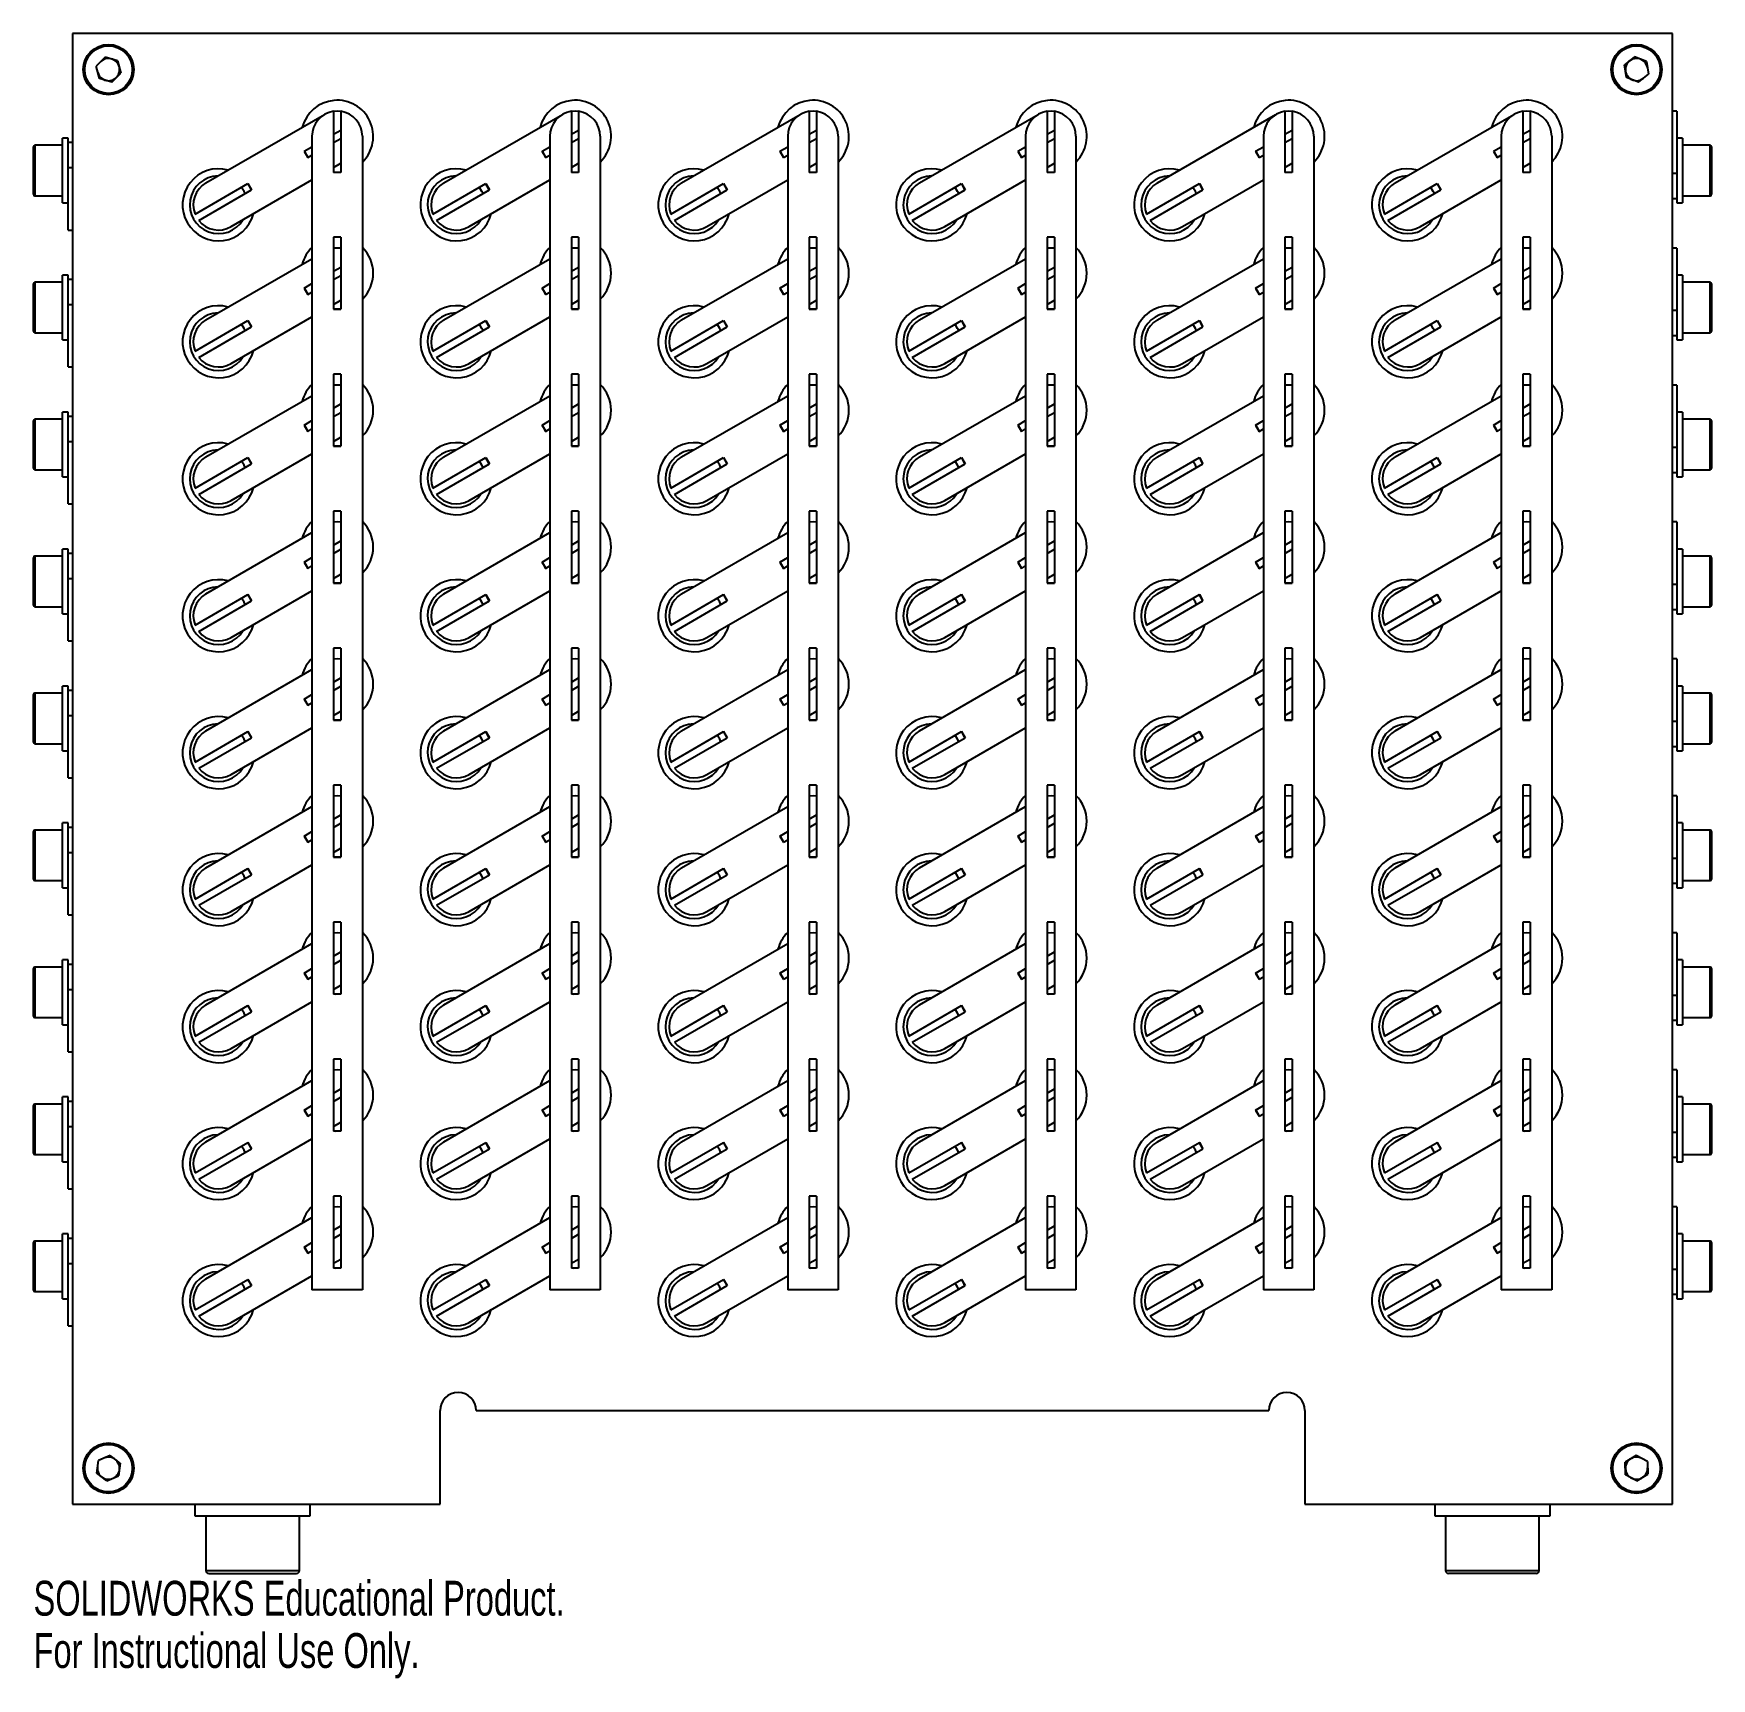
# Model space of a CAD drawing. Header units: millimetres. Extents: x -116 to 116, y -133 to 95.
import ezdxf

# ---------------------------------------------------------------- set-up
doc = ezdxf.new("R2010")
doc.units = ezdxf.units.MM
doc.styles.add('SLDTEXTSTYLE0', font='TXT', dxfattribs={"width": 0.7})

msp = doc.modelspace()

# ---------------------------------------------------------------- texts
at = {"color": 7, "linetype": 'Continuous', "char_height": 4.8336, "attachment_point": 1, "style": 'SLDTEXTSTYLE0'}
for s, insert in [('SOLIDWORKS Educational Product.', (-116.4, -119.62)), ('For Instructional Use Only.', (-116.4, -126.87))]:
    msp.add_mtext(s, dxfattribs=dict(at, insert=insert))

# ---------------------------------------------------------------- linework, layer by layer
at = {"color": 7, "linetype": 'Continuous', "lineweight": 25}
for p, q in [((-111, 95), (-111, -109)), ((111, 95), (-111, 95)), ((111, -109), (111, 95)), ((-106.44, 91.72), (-107.71, 90.48)), ((-104.73, 91.24), (-106.44, 91.72)), ((-104.73, 91.24), (-104.29, 89.52)), ((105.73, 91.75), (104.35, 90.64)), ((107.38, 91.11), (105.73, 91.75)), ((107.38, 91.11), (107.65, 89.36)), ((-107.27, 88.76), (-107.71, 90.48)), ((-105.56, 88.28), (-107.27, 88.76)), ((-105.56, 88.28), (-104.29, 89.52)), ((104.62, 88.89), (104.35, 90.64)), ((106.27, 88.25), (104.62, 88.89)), ((106.27, 88.25), (107.65, 89.36)), ((-74.77, 84.21), (-74.77, 75.75)), ((-73.77, 84.21), (-73.77, 75.75)), ((-41.77, 84.21), (-41.77, 75.75)), ((-40.77, 84.21), (-40.77, 75.75)), ((-8.77, 84.21), (-8.77, 75.75)), ((-7.77, 84.21), (-7.77, 75.75)), ((24.23, 84.21), (24.23, 75.75)), ((25.23, 84.21), (25.23, 75.75)), ((57.23, 84.21), (57.23, 75.75)), ((58.23, 84.21), (58.23, 75.75)), ((90.23, 84.21), (90.23, 75.75)), ((91.23, 84.21), (91.23, 75.75)), ((111.6, 84.25), (111, 84.25)), ((111.6, 84.25), (111.6, 71.5)), ((-92.48, 74.28), (-76.02, 83.78)), ((-74.77, 81.04), (-73.77, 81.62)), ((-59.48, 74.28), (-43.02, 83.78)), ((-41.77, 81.04), (-40.77, 81.62)), ((-26.48, 74.28), (-10.02, 83.78)), ((-8.77, 81.04), (-7.77, 81.62)), ((6.52, 74.28), (22.98, 83.78)), ((24.23, 81.04), (25.23, 81.62)), ((39.52, 74.28), (55.98, 83.78)), ((57.23, 81.04), (58.23, 81.62)), ((72.52, 74.28), (88.98, 83.78)), ((90.23, 81.04), (91.23, 81.62)), ((-116.4, 72.7), (-116.4, 79.3)), ((-112.4, 79.5), (-116.2, 79.5)), ((-111.6, 80.5), (-112.4, 80.5)), ((-112.4, 71.5), (-112.4, 80.5)), ((-111.6, 67.75), (-111.6, 80.5)), ((-111, 79.87), (-111.6, 79.87)), ((-78.85, 78.68), (-77.77, 79.31)), ((-77.77, 80.75), (-77.77, -79.25)), ((-74.77, 79.88), (-73.77, 80.46)), ((-70.77, 80.75), (-70.77, -79.25)), ((-45.85, 78.68), (-44.77, 79.31)), ((-44.77, 80.75), (-44.77, -79.25)), ((-41.77, 79.88), (-40.77, 80.46)), ((-37.77, 80.75), (-37.77, -79.25)), ((-12.85, 78.68), (-11.77, 79.31)), ((-11.77, 80.75), (-11.77, -79.25)), ((-8.77, 79.88), (-7.77, 80.46)), ((-4.77, 80.75), (-4.77, -79.25)), ((20.15, 78.68), (21.23, 79.31)), ((21.23, 80.75), (21.23, -79.25)), ((24.23, 79.88), (25.23, 80.46)), ((28.23, 80.75), (28.23, -79.25)), ((53.15, 78.68), (54.23, 79.31)), ((54.23, 80.75), (54.23, -79.25)), ((57.23, 79.88), (58.23, 80.46)), ((61.23, 80.75), (61.23, -79.25)), ((86.15, 78.68), (87.23, 79.31)), ((87.23, 80.75), (87.23, -79.25)), ((90.23, 79.88), (91.23, 80.46)), ((94.23, 80.75), (94.23, -79.25)), ((112.4, 80.5), (111.6, 80.5)), ((112.4, 80.5), (112.4, 71.5)), ((116.2, 79.5), (112.4, 79.5)), ((116.4, 79.3), (116.4, 72.7)), ((-78.85, 78.68), (-78.35, 77.82)), ((-78.35, 77.82), (-77.77, 78.15)), ((-74.77, 76.42), (-73.77, 77)), ((-45.85, 78.68), (-45.35, 77.82)), ((-45.35, 77.82), (-44.77, 78.15)), ((-41.77, 76.42), (-40.77, 77)), ((-12.85, 78.68), (-12.35, 77.82)), ((-12.35, 77.82), (-11.77, 78.15)), ((-8.77, 76.42), (-7.77, 77)), ((20.15, 78.68), (20.65, 77.82)), ((20.65, 77.82), (21.23, 78.15)), ((24.23, 76.42), (25.23, 77)), ((53.15, 78.68), (53.65, 77.82)), ((53.65, 77.82), (54.23, 78.15)), ((57.23, 76.42), (58.23, 77)), ((86.15, 78.68), (86.65, 77.82)), ((86.65, 77.82), (87.23, 78.15)), ((90.23, 76.42), (91.23, 77)), ((-88.98, 68.22), (-77.77, 74.69)), ((-73.77, 75.75), (-74.77, 75.75)), ((-55.98, 68.22), (-44.77, 74.69)), ((-40.77, 75.75), (-41.77, 75.75)), ((-22.98, 68.22), (-11.77, 74.69)), ((-7.77, 75.75), (-8.77, 75.75)), ((10.02, 68.22), (21.23, 74.69)), ((25.23, 75.75), (24.23, 75.75)), ((43.02, 68.22), (54.23, 74.69)), ((58.23, 75.75), (57.23, 75.75)), ((76.02, 68.22), (87.23, 74.69)), ((91.23, 75.75), (90.23, 75.75)), ((-116.2, 72.5), (-112.4, 72.5)), ((-93.98, 69.95), (-86.65, 74.18)), ((-93.48, 69.08), (-86.15, 73.32)), ((-86.65, 74.18), (-86.15, 73.32)), ((-60.98, 69.95), (-53.65, 74.18)), ((-60.48, 69.08), (-53.15, 73.32)), ((-53.65, 74.18), (-53.15, 73.32)), ((-27.98, 69.95), (-20.65, 74.18)), ((-27.48, 69.08), (-20.15, 73.32)), ((-20.65, 74.18), (-20.15, 73.32)), ((5.02, 69.95), (12.35, 74.18)), ((5.52, 69.08), (12.85, 73.32)), ((12.35, 74.18), (12.85, 73.32)), ((38.02, 69.95), (45.35, 74.18)), ((38.52, 69.08), (45.85, 73.32)), ((45.35, 74.18), (45.85, 73.32)), ((71.02, 69.95), (78.35, 74.18)), ((71.52, 69.08), (78.85, 73.32)), ((78.35, 74.18), (78.85, 73.32)), ((112.4, 72.5), (116.2, 72.5)), ((-112.4, 71.5), (-111.6, 71.5)), ((111, 72.13), (111.6, 72.13)), ((111.6, 71.5), (112.4, 71.5)), ((-111.6, 67.75), (-111, 67.75)), ((-73.77, 66.75), (-74.77, 66.75)), ((-74.77, 66.75), (-74.77, 56.75)), ((-73.77, 66.75), (-73.77, 56.75)), ((-40.77, 66.75), (-41.77, 66.75)), ((-41.77, 66.75), (-41.77, 56.75)), ((-40.77, 66.75), (-40.77, 56.75)), ((-7.77, 66.75), (-8.77, 66.75)), ((-8.77, 66.75), (-8.77, 56.75)), ((-7.77, 66.75), (-7.77, 56.75)), ((25.23, 66.75), (24.23, 66.75)), ((24.23, 66.75), (24.23, 56.75)), ((25.23, 66.75), (25.23, 56.75)), ((58.23, 66.75), (57.23, 66.75)), ((57.23, 66.75), (57.23, 56.75)), ((58.23, 66.75), (58.23, 56.75)), ((91.23, 66.75), (90.23, 66.75)), ((90.23, 66.75), (90.23, 56.75)), ((91.23, 66.75), (91.23, 56.75)), ((111.6, 65.25), (111, 65.25)), ((111.6, 65.25), (111.6, 52.5)), ((-92.48, 55.28), (-77.77, 63.77)), ((-59.48, 55.28), (-44.77, 63.77)), ((-26.48, 55.28), (-11.77, 63.77)), ((6.52, 55.28), (21.23, 63.77)), ((39.52, 55.28), (54.23, 63.77)), ((72.52, 55.28), (87.23, 63.77)), ((-111.6, 61.5), (-112.4, 61.5)), ((-112.4, 52.5), (-112.4, 61.5)), ((-111.6, 48.75), (-111.6, 61.5)), ((-111, 60.87), (-111.6, 60.87)), ((-74.77, 62.04), (-73.77, 62.62)), ((-74.77, 60.88), (-73.77, 61.46)), ((-41.77, 62.04), (-40.77, 62.62)), ((-41.77, 60.88), (-40.77, 61.46)), ((-8.77, 62.04), (-7.77, 62.62)), ((-8.77, 60.88), (-7.77, 61.46)), ((24.23, 62.04), (25.23, 62.62)), ((24.23, 60.88), (25.23, 61.46)), ((57.23, 62.04), (58.23, 62.62)), ((57.23, 60.88), (58.23, 61.46)), ((90.23, 62.04), (91.23, 62.62)), ((90.23, 60.88), (91.23, 61.46)), ((112.4, 61.5), (111.6, 61.5)), ((112.4, 61.5), (112.4, 52.5)), ((-116.4, 53.7), (-116.4, 60.3)), ((-112.4, 60.5), (-116.2, 60.5)), ((-78.85, 59.68), (-77.77, 60.31)), ((-78.85, 59.68), (-78.35, 58.82)), ((-78.35, 58.82), (-77.77, 59.15)), ((-45.85, 59.68), (-44.77, 60.31)), ((-45.85, 59.68), (-45.35, 58.82)), ((-45.35, 58.82), (-44.77, 59.15)), ((-12.85, 59.68), (-11.77, 60.31)), ((-12.85, 59.68), (-12.35, 58.82)), ((-12.35, 58.82), (-11.77, 59.15)), ((20.15, 59.68), (21.23, 60.31)), ((20.15, 59.68), (20.65, 58.82)), ((20.65, 58.82), (21.23, 59.15)), ((53.15, 59.68), (54.23, 60.31)), ((53.15, 59.68), (53.65, 58.82)), ((53.65, 58.82), (54.23, 59.15)), ((86.15, 59.68), (87.23, 60.31)), ((86.15, 59.68), (86.65, 58.82)), ((86.65, 58.82), (87.23, 59.15)), ((116.2, 60.5), (112.4, 60.5)), ((116.4, 60.3), (116.4, 53.7)), ((-74.77, 57.42), (-73.77, 58)), ((-73.77, 56.75), (-74.77, 56.75)), ((-41.77, 57.42), (-40.77, 58)), ((-40.77, 56.75), (-41.77, 56.75)), ((-8.77, 57.42), (-7.77, 58)), ((-7.77, 56.75), (-8.77, 56.75)), ((24.23, 57.42), (25.23, 58)), ((25.23, 56.75), (24.23, 56.75)), ((57.23, 57.42), (58.23, 58)), ((58.23, 56.75), (57.23, 56.75)), ((90.23, 57.42), (91.23, 58)), ((91.23, 56.75), (90.23, 56.75)), ((-93.98, 50.95), (-86.65, 55.18)), ((-93.48, 50.08), (-86.15, 54.32)), ((-88.98, 49.22), (-77.77, 55.69)), ((-86.65, 55.18), (-86.15, 54.32)), ((-60.98, 50.95), (-53.65, 55.18)), ((-60.48, 50.08), (-53.15, 54.32)), ((-55.98, 49.22), (-44.77, 55.69)), ((-53.65, 55.18), (-53.15, 54.32)), ((-27.98, 50.95), (-20.65, 55.18)), ((-27.48, 50.08), (-20.15, 54.32)), ((-22.98, 49.22), (-11.77, 55.69)), ((-20.65, 55.18), (-20.15, 54.32)), ((5.02, 50.95), (12.35, 55.18)), ((5.52, 50.08), (12.85, 54.32)), ((10.02, 49.22), (21.23, 55.69)), ((12.35, 55.18), (12.85, 54.32)), ((38.02, 50.95), (45.35, 55.18)), ((38.52, 50.08), (45.85, 54.32)), ((43.02, 49.22), (54.23, 55.69)), ((45.35, 55.18), (45.85, 54.32)), ((71.02, 50.95), (78.35, 55.18)), ((71.52, 50.08), (78.85, 54.32)), ((76.02, 49.22), (87.23, 55.69)), ((78.35, 55.18), (78.85, 54.32)), ((-116.2, 53.5), (-112.4, 53.5)), ((-112.4, 52.5), (-111.6, 52.5)), ((111, 53.13), (111.6, 53.13)), ((111.6, 52.5), (112.4, 52.5)), ((112.4, 53.5), (116.2, 53.5)), ((-111.6, 48.75), (-111, 48.75)), ((-73.77, 47.75), (-74.77, 47.75)), ((-74.77, 47.75), (-74.77, 37.75)), ((-73.77, 47.75), (-73.77, 37.75)), ((-40.77, 47.75), (-41.77, 47.75)), ((-41.77, 47.75), (-41.77, 37.75)), ((-40.77, 47.75), (-40.77, 37.75)), ((-7.77, 47.75), (-8.77, 47.75)), ((-8.77, 47.75), (-8.77, 37.75)), ((-7.77, 47.75), (-7.77, 37.75)), ((25.23, 47.75), (24.23, 47.75)), ((24.23, 47.75), (24.23, 37.75)), ((25.23, 47.75), (25.23, 37.75)), ((58.23, 47.75), (57.23, 47.75)), ((57.23, 47.75), (57.23, 37.75)), ((58.23, 47.75), (58.23, 37.75)), ((91.23, 47.75), (90.23, 47.75)), ((90.23, 47.75), (90.23, 37.75)), ((91.23, 47.75), (91.23, 37.75)), ((-92.48, 36.28), (-77.77, 44.77)), ((-59.48, 36.28), (-44.77, 44.77)), ((-26.48, 36.28), (-11.77, 44.77)), ((6.52, 36.28), (21.23, 44.77)), ((39.52, 36.28), (54.23, 44.77)), ((72.52, 36.28), (87.23, 44.77)), ((111.6, 46.25), (111, 46.25)), ((111.6, 46.25), (111.6, 33.5)), ((-111.6, 42.5), (-112.4, 42.5)), ((-112.4, 33.5), (-112.4, 42.5)), ((-111.6, 29.75), (-111.6, 42.5)), ((-74.77, 43.04), (-73.77, 43.62)), ((-74.77, 41.88), (-73.77, 42.46)), ((-41.77, 43.04), (-40.77, 43.62)), ((-41.77, 41.88), (-40.77, 42.46)), ((-8.77, 43.04), (-7.77, 43.62)), ((-8.77, 41.88), (-7.77, 42.46)), ((24.23, 43.04), (25.23, 43.62)), ((24.23, 41.88), (25.23, 42.46)), ((57.23, 43.04), (58.23, 43.62)), ((57.23, 41.88), (58.23, 42.46)), ((90.23, 43.04), (91.23, 43.62)), ((90.23, 41.88), (91.23, 42.46)), ((112.4, 42.5), (111.6, 42.5)), ((112.4, 42.5), (112.4, 33.5)), ((-116.4, 34.7), (-116.4, 41.3)), ((-112.4, 41.5), (-116.2, 41.5)), ((-111, 41.87), (-111.6, 41.87)), ((-78.85, 40.68), (-77.77, 41.31)), ((-78.85, 40.68), (-78.35, 39.82)), ((-78.35, 39.82), (-77.77, 40.15)), ((-45.85, 40.68), (-44.77, 41.31)), ((-45.85, 40.68), (-45.35, 39.82)), ((-45.35, 39.82), (-44.77, 40.15)), ((-12.85, 40.68), (-11.77, 41.31)), ((-12.85, 40.68), (-12.35, 39.82)), ((-12.35, 39.82), (-11.77, 40.15)), ((20.15, 40.68), (21.23, 41.31)), ((20.15, 40.68), (20.65, 39.82)), ((20.65, 39.82), (21.23, 40.15)), ((53.15, 40.68), (54.23, 41.31)), ((53.15, 40.68), (53.65, 39.82)), ((53.65, 39.82), (54.23, 40.15)), ((86.15, 40.68), (87.23, 41.31)), ((86.15, 40.68), (86.65, 39.82)), ((86.65, 39.82), (87.23, 40.15)), ((116.2, 41.5), (112.4, 41.5)), ((116.4, 41.3), (116.4, 34.7)), ((-74.77, 38.42), (-73.77, 39)), ((-73.77, 37.75), (-74.77, 37.75)), ((-41.77, 38.42), (-40.77, 39)), ((-40.77, 37.75), (-41.77, 37.75)), ((-8.77, 38.42), (-7.77, 39)), ((-7.77, 37.75), (-8.77, 37.75)), ((24.23, 38.42), (25.23, 39)), ((25.23, 37.75), (24.23, 37.75)), ((57.23, 38.42), (58.23, 39)), ((58.23, 37.75), (57.23, 37.75)), ((90.23, 38.42), (91.23, 39)), ((91.23, 37.75), (90.23, 37.75)), ((-93.98, 31.95), (-86.65, 36.18)), ((-93.48, 31.08), (-86.15, 35.32)), ((-88.98, 30.22), (-77.77, 36.69)), ((-86.65, 36.18), (-86.15, 35.32)), ((-60.98, 31.95), (-53.65, 36.18)), ((-60.48, 31.08), (-53.15, 35.32)), ((-55.98, 30.22), (-44.77, 36.69)), ((-53.65, 36.18), (-53.15, 35.32)), ((-27.98, 31.95), (-20.65, 36.18)), ((-27.48, 31.08), (-20.15, 35.32)), ((-22.98, 30.22), (-11.77, 36.69)), ((-20.65, 36.18), (-20.15, 35.32)), ((5.02, 31.95), (12.35, 36.18)), ((5.52, 31.08), (12.85, 35.32)), ((10.02, 30.22), (21.23, 36.69)), ((12.35, 36.18), (12.85, 35.32)), ((38.02, 31.95), (45.35, 36.18)), ((38.52, 31.08), (45.85, 35.32)), ((43.02, 30.22), (54.23, 36.69)), ((45.35, 36.18), (45.85, 35.32)), ((71.02, 31.95), (78.35, 36.18)), ((71.52, 31.08), (78.85, 35.32)), ((76.02, 30.22), (87.23, 36.69)), ((78.35, 36.18), (78.85, 35.32)), ((-116.2, 34.5), (-112.4, 34.5)), ((-112.4, 33.5), (-111.6, 33.5)), ((111, 34.13), (111.6, 34.13)), ((111.6, 33.5), (112.4, 33.5)), ((112.4, 34.5), (116.2, 34.5)), ((-111.6, 29.75), (-111, 29.75)), ((-73.77, 28.75), (-74.77, 28.75)), ((-74.77, 28.75), (-74.77, 18.75)), ((-73.77, 28.75), (-73.77, 18.75)), ((-40.77, 28.75), (-41.77, 28.75)), ((-41.77, 28.75), (-41.77, 18.75)), ((-40.77, 28.75), (-40.77, 18.75)), ((-7.77, 28.75), (-8.77, 28.75)), ((-8.77, 28.75), (-8.77, 18.75)), ((-7.77, 28.75), (-7.77, 18.75)), ((25.23, 28.75), (24.23, 28.75)), ((24.23, 28.75), (24.23, 18.75)), ((25.23, 28.75), (25.23, 18.75)), ((58.23, 28.75), (57.23, 28.75)), ((57.23, 28.75), (57.23, 18.75)), ((58.23, 28.75), (58.23, 18.75)), ((91.23, 28.75), (90.23, 28.75)), ((90.23, 28.75), (90.23, 18.75)), ((91.23, 28.75), (91.23, 18.75)), ((-92.48, 17.28), (-77.77, 25.77)), ((-59.48, 17.28), (-44.77, 25.77)), ((-26.48, 17.28), (-11.77, 25.77)), ((6.52, 17.28), (21.23, 25.77)), ((39.52, 17.28), (54.23, 25.77)), ((72.52, 17.28), (87.23, 25.77)), ((111.6, 27.25), (111, 27.25)), ((111.6, 27.25), (111.6, 14.5)), ((-111.6, 23.5), (-112.4, 23.5)), ((-112.4, 14.5), (-112.4, 23.5)), ((-111.6, 10.75), (-111.6, 23.5)), ((-74.77, 24.04), (-73.77, 24.62)), ((-74.77, 22.88), (-73.77, 23.46)), ((-41.77, 24.04), (-40.77, 24.62)), ((-41.77, 22.88), (-40.77, 23.46)), ((-8.77, 24.04), (-7.77, 24.62)), ((-8.77, 22.88), (-7.77, 23.46)), ((24.23, 24.04), (25.23, 24.62)), ((24.23, 22.88), (25.23, 23.46)), ((57.23, 24.04), (58.23, 24.62)), ((57.23, 22.88), (58.23, 23.46)), ((90.23, 24.04), (91.23, 24.62)), ((90.23, 22.88), (91.23, 23.46)), ((112.4, 23.5), (111.6, 23.5)), ((112.4, 23.5), (112.4, 14.5)), ((-116.4, 15.7), (-116.4, 22.3)), ((-112.4, 22.5), (-116.2, 22.5)), ((-111, 22.87), (-111.6, 22.87)), ((-78.85, 21.68), (-77.77, 22.31)), ((-78.85, 21.68), (-78.35, 20.82)), ((-78.35, 20.82), (-77.77, 21.15)), ((-45.85, 21.68), (-44.77, 22.31)), ((-45.85, 21.68), (-45.35, 20.82)), ((-45.35, 20.82), (-44.77, 21.15)), ((-12.85, 21.68), (-11.77, 22.31)), ((-12.85, 21.68), (-12.35, 20.82)), ((-12.35, 20.82), (-11.77, 21.15)), ((20.15, 21.68), (21.23, 22.31)), ((20.15, 21.68), (20.65, 20.82)), ((20.65, 20.82), (21.23, 21.15)), ((53.15, 21.68), (54.23, 22.31)), ((53.15, 21.68), (53.65, 20.82)), ((53.65, 20.82), (54.23, 21.15)), ((86.15, 21.68), (87.23, 22.31)), ((86.15, 21.68), (86.65, 20.82)), ((86.65, 20.82), (87.23, 21.15)), ((116.2, 22.5), (112.4, 22.5)), ((116.4, 22.3), (116.4, 15.7)), ((-74.77, 19.42), (-73.77, 20)), ((-73.77, 18.75), (-74.77, 18.75)), ((-41.77, 19.42), (-40.77, 20)), ((-40.77, 18.75), (-41.77, 18.75)), ((-8.77, 19.42), (-7.77, 20)), ((-7.77, 18.75), (-8.77, 18.75)), ((24.23, 19.42), (25.23, 20)), ((25.23, 18.75), (24.23, 18.75)), ((57.23, 19.42), (58.23, 20)), ((58.23, 18.75), (57.23, 18.75)), ((90.23, 19.42), (91.23, 20)), ((91.23, 18.75), (90.23, 18.75)), ((-93.98, 12.95), (-86.65, 17.18)), ((-93.48, 12.08), (-86.15, 16.32)), ((-88.98, 11.22), (-77.77, 17.69)), ((-86.65, 17.18), (-86.15, 16.32)), ((-60.98, 12.95), (-53.65, 17.18)), ((-60.48, 12.08), (-53.15, 16.32)), ((-55.98, 11.22), (-44.77, 17.69)), ((-53.65, 17.18), (-53.15, 16.32)), ((-27.98, 12.95), (-20.65, 17.18)), ((-27.48, 12.08), (-20.15, 16.32)), ((-22.98, 11.22), (-11.77, 17.69)), ((-20.65, 17.18), (-20.15, 16.32)), ((5.02, 12.95), (12.35, 17.18)), ((5.52, 12.08), (12.85, 16.32)), ((10.02, 11.22), (21.23, 17.69)), ((12.35, 17.18), (12.85, 16.32)), ((38.02, 12.95), (45.35, 17.18)), ((38.52, 12.08), (45.85, 16.32)), ((43.02, 11.22), (54.23, 17.69)), ((45.35, 17.18), (45.85, 16.32)), ((71.02, 12.95), (78.35, 17.18)), ((71.52, 12.08), (78.85, 16.32)), ((76.02, 11.22), (87.23, 17.69)), ((78.35, 17.18), (78.85, 16.32)), ((-116.2, 15.5), (-112.4, 15.5)), ((-112.4, 14.5), (-111.6, 14.5)), ((111, 15.13), (111.6, 15.13)), ((111.6, 14.5), (112.4, 14.5)), ((112.4, 15.5), (116.2, 15.5)), ((-111.6, 10.75), (-111, 10.75)), ((-73.77, 9.75), (-74.77, 9.75)), ((-74.77, 9.75), (-74.77, -0.25)), ((-73.77, 9.75), (-73.77, -0.25)), ((-40.77, 9.75), (-41.77, 9.75)), ((-41.77, 9.75), (-41.77, -0.25)), ((-40.77, 9.75), (-40.77, -0.25)), ((-7.77, 9.75), (-8.77, 9.75)), ((-8.77, 9.75), (-8.77, -0.25)), ((-7.77, 9.75), (-7.77, -0.25)), ((25.23, 9.75), (24.23, 9.75)), ((24.23, 9.75), (24.23, -0.25)), ((25.23, 9.75), (25.23, -0.25)), ((58.23, 9.75), (57.23, 9.75)), ((57.23, 9.75), (57.23, -0.25)), ((58.23, 9.75), (58.23, -0.25)), ((91.23, 9.75), (90.23, 9.75)), ((90.23, 9.75), (90.23, -0.25)), ((91.23, 9.75), (91.23, -0.25)), ((111.6, 8.25), (111, 8.25)), ((111.6, 8.25), (111.6, -4.5)), ((-92.48, -1.72), (-77.77, 6.77)), ((-74.77, 5.04), (-73.77, 5.62)), ((-59.48, -1.72), (-44.77, 6.77)), ((-41.77, 5.04), (-40.77, 5.62)), ((-26.48, -1.72), (-11.77, 6.77)), ((-8.77, 5.04), (-7.77, 5.62)), ((6.52, -1.72), (21.23, 6.77)), ((24.23, 5.04), (25.23, 5.62)), ((39.52, -1.72), (54.23, 6.77)), ((57.23, 5.04), (58.23, 5.62)), ((72.52, -1.72), (87.23, 6.77)), ((90.23, 5.04), (91.23, 5.62)), ((-116.4, -3.3), (-116.4, 3.3)), ((-112.4, 3.5), (-116.2, 3.5)), ((-111.6, 4.5), (-112.4, 4.5)), ((-112.4, -4.5), (-112.4, 4.5)), ((-111.6, -8.25), (-111.6, 4.5)), ((-111, 3.87), (-111.6, 3.87)), ((-78.85, 2.68), (-77.77, 3.31)), ((-78.85, 2.68), (-78.35, 1.82)), ((-74.77, 3.88), (-73.77, 4.46)), ((-45.85, 2.68), (-44.77, 3.31)), ((-45.85, 2.68), (-45.35, 1.82)), ((-41.77, 3.88), (-40.77, 4.46)), ((-12.85, 2.68), (-11.77, 3.31)), ((-12.85, 2.68), (-12.35, 1.82)), ((-8.77, 3.88), (-7.77, 4.46)), ((20.15, 2.68), (21.23, 3.31)), ((20.15, 2.68), (20.65, 1.82)), ((24.23, 3.88), (25.23, 4.46)), ((53.15, 2.68), (54.23, 3.31)), ((53.15, 2.68), (53.65, 1.82)), ((57.23, 3.88), (58.23, 4.46)), ((86.15, 2.68), (87.23, 3.31)), ((86.15, 2.68), (86.65, 1.82)), ((90.23, 3.88), (91.23, 4.46)), ((112.4, 4.5), (111.6, 4.5)), ((112.4, 4.5), (112.4, -4.5)), ((116.2, 3.5), (112.4, 3.5)), ((116.4, 3.3), (116.4, -3.3)), ((-78.35, 1.82), (-77.77, 2.15)), ((-74.77, 0.42), (-73.77, 1)), ((-45.35, 1.82), (-44.77, 2.15)), ((-41.77, 0.42), (-40.77, 1)), ((-12.35, 1.82), (-11.77, 2.15)), ((-8.77, 0.42), (-7.77, 1)), ((20.65, 1.82), (21.23, 2.15)), ((24.23, 0.42), (25.23, 1)), ((53.65, 1.82), (54.23, 2.15)), ((57.23, 0.42), (58.23, 1)), ((86.65, 1.82), (87.23, 2.15)), ((90.23, 0.42), (91.23, 1)), ((-93.98, -6.05), (-86.65, -1.82)), ((-88.98, -7.78), (-77.77, -1.31)), ((-86.65, -1.82), (-86.15, -2.68)), ((-73.77, -0.25), (-74.77, -0.25)), ((-60.98, -6.05), (-53.65, -1.82)), ((-55.98, -7.78), (-44.77, -1.31)), ((-53.65, -1.82), (-53.15, -2.68)), ((-40.77, -0.25), (-41.77, -0.25)), ((-27.98, -6.05), (-20.65, -1.82)), ((-22.98, -7.78), (-11.77, -1.31)), ((-20.65, -1.82), (-20.15, -2.68)), ((-7.77, -0.25), (-8.77, -0.25)), ((5.02, -6.05), (12.35, -1.82)), ((10.02, -7.78), (21.23, -1.31)), ((12.35, -1.82), (12.85, -2.68)), ((25.23, -0.25), (24.23, -0.25)), ((38.02, -6.05), (45.35, -1.82)), ((43.02, -7.78), (54.23, -1.31)), ((45.35, -1.82), (45.85, -2.68)), ((58.23, -0.25), (57.23, -0.25)), ((71.02, -6.05), (78.35, -1.82)), ((76.02, -7.78), (87.23, -1.31)), ((78.35, -1.82), (78.85, -2.68)), ((91.23, -0.25), (90.23, -0.25)), ((-116.2, -3.5), (-112.4, -3.5)), ((-112.4, -4.5), (-111.6, -4.5)), ((-93.48, -6.92), (-86.15, -2.68)), ((-60.48, -6.92), (-53.15, -2.68)), ((-27.48, -6.92), (-20.15, -2.68)), ((5.52, -6.92), (12.85, -2.68)), ((38.52, -6.92), (45.85, -2.68)), ((71.52, -6.92), (78.85, -2.68)), ((111, -3.87), (111.6, -3.87)), ((111.6, -4.5), (112.4, -4.5)), ((112.4, -3.5), (116.2, -3.5)), ((-111.6, -8.25), (-111, -8.25)), ((-73.77, -9.25), (-74.77, -9.25)), ((-74.77, -9.25), (-74.77, -19.25)), ((-73.77, -9.25), (-73.77, -19.25)), ((-40.77, -9.25), (-41.77, -9.25)), ((-41.77, -9.25), (-41.77, -19.25)), ((-40.77, -9.25), (-40.77, -19.25)), ((-7.77, -9.25), (-8.77, -9.25)), ((-8.77, -9.25), (-8.77, -19.25)), ((-7.77, -9.25), (-7.77, -19.25)), ((25.23, -9.25), (24.23, -9.25)), ((24.23, -9.25), (24.23, -19.25)), ((25.23, -9.25), (25.23, -19.25)), ((58.23, -9.25), (57.23, -9.25)), ((57.23, -9.25), (57.23, -19.25)), ((58.23, -9.25), (58.23, -19.25)), ((91.23, -9.25), (90.23, -9.25)), ((90.23, -9.25), (90.23, -19.25)), ((91.23, -9.25), (91.23, -19.25)), ((111.6, -10.75), (111, -10.75)), ((111.6, -10.75), (111.6, -23.5)), ((-92.48, -20.72), (-77.77, -12.23)), ((-74.77, -13.96), (-73.77, -13.38)), ((-59.48, -20.72), (-44.77, -12.23)), ((-41.77, -13.96), (-40.77, -13.38)), ((-26.48, -20.72), (-11.77, -12.23)), ((-8.77, -13.96), (-7.77, -13.38)), ((6.52, -20.72), (21.23, -12.23)), ((24.23, -13.96), (25.23, -13.38)), ((39.52, -20.72), (54.23, -12.23)), ((57.23, -13.96), (58.23, -13.38)), ((72.52, -20.72), (87.23, -12.23)), ((90.23, -13.96), (91.23, -13.38)), ((-116.4, -22.3), (-116.4, -15.7)), ((-112.4, -15.5), (-116.2, -15.5)), ((-111.6, -14.5), (-112.4, -14.5)), ((-112.4, -23.5), (-112.4, -14.5)), ((-111.6, -27.25), (-111.6, -14.5)), ((-111, -15.13), (-111.6, -15.13)), ((-78.85, -16.32), (-77.77, -15.69)), ((-74.77, -15.12), (-73.77, -14.54)), ((-45.85, -16.32), (-44.77, -15.69)), ((-41.77, -15.12), (-40.77, -14.54)), ((-12.85, -16.32), (-11.77, -15.69)), ((-8.77, -15.12), (-7.77, -14.54)), ((20.15, -16.32), (21.23, -15.69)), ((24.23, -15.12), (25.23, -14.54)), ((53.15, -16.32), (54.23, -15.69)), ((57.23, -15.12), (58.23, -14.54)), ((86.15, -16.32), (87.23, -15.69)), ((90.23, -15.12), (91.23, -14.54)), ((112.4, -14.5), (111.6, -14.5)), ((112.4, -14.5), (112.4, -23.5)), ((116.2, -15.5), (112.4, -15.5)), ((116.4, -15.7), (116.4, -22.3)), ((-78.85, -16.32), (-78.35, -17.18)), ((-78.35, -17.18), (-77.77, -16.85)), ((-74.77, -18.58), (-73.77, -18)), ((-45.85, -16.32), (-45.35, -17.18)), ((-45.35, -17.18), (-44.77, -16.85)), ((-41.77, -18.58), (-40.77, -18)), ((-12.85, -16.32), (-12.35, -17.18)), ((-12.35, -17.18), (-11.77, -16.85)), ((-8.77, -18.58), (-7.77, -18)), ((20.15, -16.32), (20.65, -17.18)), ((20.65, -17.18), (21.23, -16.85)), ((24.23, -18.58), (25.23, -18)), ((53.15, -16.32), (53.65, -17.18)), ((53.65, -17.18), (54.23, -16.85)), ((57.23, -18.58), (58.23, -18)), ((86.15, -16.32), (86.65, -17.18)), ((86.65, -17.18), (87.23, -16.85)), ((90.23, -18.58), (91.23, -18)), ((-93.98, -25.05), (-86.65, -20.82)), ((-88.98, -26.78), (-77.77, -20.31)), ((-86.65, -20.82), (-86.15, -21.68)), ((-73.77, -19.25), (-74.77, -19.25)), ((-60.98, -25.05), (-53.65, -20.82)), ((-55.98, -26.78), (-44.77, -20.31)), ((-53.65, -20.82), (-53.15, -21.68)), ((-40.77, -19.25), (-41.77, -19.25)), ((-27.98, -25.05), (-20.65, -20.82)), ((-22.98, -26.78), (-11.77, -20.31)), ((-20.65, -20.82), (-20.15, -21.68)), ((-7.77, -19.25), (-8.77, -19.25)), ((5.02, -25.05), (12.35, -20.82)), ((10.02, -26.78), (21.23, -20.31)), ((12.35, -20.82), (12.85, -21.68)), ((25.23, -19.25), (24.23, -19.25)), ((38.02, -25.05), (45.35, -20.82)), ((43.02, -26.78), (54.23, -20.31)), ((45.35, -20.82), (45.85, -21.68)), ((58.23, -19.25), (57.23, -19.25)), ((71.02, -25.05), (78.35, -20.82)), ((76.02, -26.78), (87.23, -20.31)), ((78.35, -20.82), (78.85, -21.68)), ((91.23, -19.25), (90.23, -19.25)), ((-116.2, -22.5), (-112.4, -22.5)), ((-93.48, -25.92), (-86.15, -21.68)), ((-60.48, -25.92), (-53.15, -21.68)), ((-27.48, -25.92), (-20.15, -21.68)), ((5.52, -25.92), (12.85, -21.68)), ((38.52, -25.92), (45.85, -21.68)), ((71.52, -25.92), (78.85, -21.68)), ((111, -22.87), (111.6, -22.87)), ((112.4, -22.5), (116.2, -22.5)), ((-112.4, -23.5), (-111.6, -23.5)), ((111.6, -23.5), (112.4, -23.5)), ((-111.6, -27.25), (-111, -27.25)), ((-73.77, -28.25), (-74.77, -28.25)), ((-74.77, -28.25), (-74.77, -38.25)), ((-73.77, -28.25), (-73.77, -38.25)), ((-40.77, -28.25), (-41.77, -28.25)), ((-41.77, -28.25), (-41.77, -38.25)), ((-40.77, -28.25), (-40.77, -38.25)), ((-7.77, -28.25), (-8.77, -28.25)), ((-8.77, -28.25), (-8.77, -38.25)), ((-7.77, -28.25), (-7.77, -38.25)), ((25.23, -28.25), (24.23, -28.25)), ((24.23, -28.25), (24.23, -38.25)), ((25.23, -28.25), (25.23, -38.25)), ((58.23, -28.25), (57.23, -28.25)), ((57.23, -28.25), (57.23, -38.25)), ((58.23, -28.25), (58.23, -38.25)), ((91.23, -28.25), (90.23, -28.25)), ((90.23, -28.25), (90.23, -38.25)), ((91.23, -28.25), (91.23, -38.25)), ((111.6, -29.75), (111, -29.75)), ((111.6, -29.75), (111.6, -42.5)), ((-92.48, -39.72), (-77.77, -31.23)), ((-74.77, -32.96), (-73.77, -32.38)), ((-59.48, -39.72), (-44.77, -31.23)), ((-41.77, -32.96), (-40.77, -32.38)), ((-26.48, -39.72), (-11.77, -31.23)), ((-8.77, -32.96), (-7.77, -32.38)), ((6.52, -39.72), (21.23, -31.23)), ((24.23, -32.96), (25.23, -32.38)), ((39.52, -39.72), (54.23, -31.23)), ((57.23, -32.96), (58.23, -32.38)), ((72.52, -39.72), (87.23, -31.23)), ((90.23, -32.96), (91.23, -32.38)), ((-116.4, -41.3), (-116.4, -34.7)), ((-112.4, -34.5), (-116.2, -34.5)), ((-111.6, -33.5), (-112.4, -33.5)), ((-112.4, -42.5), (-112.4, -33.5)), ((-111.6, -46.25), (-111.6, -33.5)), ((-111, -34.13), (-111.6, -34.13)), ((-78.85, -35.32), (-77.77, -34.69)), ((-74.77, -34.12), (-73.77, -33.54)), ((-45.85, -35.32), (-44.77, -34.69)), ((-41.77, -34.12), (-40.77, -33.54)), ((-12.85, -35.32), (-11.77, -34.69)), ((-8.77, -34.12), (-7.77, -33.54)), ((20.15, -35.32), (21.23, -34.69)), ((24.23, -34.12), (25.23, -33.54)), ((53.15, -35.32), (54.23, -34.69)), ((57.23, -34.12), (58.23, -33.54)), ((86.15, -35.32), (87.23, -34.69)), ((90.23, -34.12), (91.23, -33.54)), ((112.4, -33.5), (111.6, -33.5)), ((112.4, -33.5), (112.4, -42.5)), ((116.2, -34.5), (112.4, -34.5)), ((116.4, -34.7), (116.4, -41.3)), ((-78.85, -35.32), (-78.35, -36.18)), ((-78.35, -36.18), (-77.77, -35.85)), ((-74.77, -37.58), (-73.77, -37)), ((-45.85, -35.32), (-45.35, -36.18)), ((-45.35, -36.18), (-44.77, -35.85)), ((-41.77, -37.58), (-40.77, -37)), ((-12.85, -35.32), (-12.35, -36.18)), ((-12.35, -36.18), (-11.77, -35.85)), ((-8.77, -37.58), (-7.77, -37)), ((20.15, -35.32), (20.65, -36.18)), ((20.65, -36.18), (21.23, -35.85)), ((24.23, -37.58), (25.23, -37)), ((53.15, -35.32), (53.65, -36.18)), ((53.65, -36.18), (54.23, -35.85)), ((57.23, -37.58), (58.23, -37)), ((86.15, -35.32), (86.65, -36.18)), ((86.65, -36.18), (87.23, -35.85)), ((90.23, -37.58), (91.23, -37)), ((-88.98, -45.78), (-77.77, -39.31)), ((-73.77, -38.25), (-74.77, -38.25)), ((-55.98, -45.78), (-44.77, -39.31)), ((-40.77, -38.25), (-41.77, -38.25)), ((-22.98, -45.78), (-11.77, -39.31)), ((-7.77, -38.25), (-8.77, -38.25)), ((10.02, -45.78), (21.23, -39.31)), ((25.23, -38.25), (24.23, -38.25)), ((43.02, -45.78), (54.23, -39.31)), ((58.23, -38.25), (57.23, -38.25)), ((76.02, -45.78), (87.23, -39.31)), ((91.23, -38.25), (90.23, -38.25)), ((-116.2, -41.5), (-112.4, -41.5)), ((-93.98, -44.05), (-86.65, -39.82)), ((-93.48, -44.92), (-86.15, -40.68)), ((-86.65, -39.82), (-86.15, -40.68)), ((-60.98, -44.05), (-53.65, -39.82)), ((-60.48, -44.92), (-53.15, -40.68)), ((-53.65, -39.82), (-53.15, -40.68)), ((-27.98, -44.05), (-20.65, -39.82)), ((-27.48, -44.92), (-20.15, -40.68)), ((-20.65, -39.82), (-20.15, -40.68)), ((5.02, -44.05), (12.35, -39.82)), ((5.52, -44.92), (12.85, -40.68)), ((12.35, -39.82), (12.85, -40.68)), ((38.02, -44.05), (45.35, -39.82)), ((38.52, -44.92), (45.85, -40.68)), ((45.35, -39.82), (45.85, -40.68)), ((71.02, -44.05), (78.35, -39.82)), ((71.52, -44.92), (78.85, -40.68)), ((78.35, -39.82), (78.85, -40.68)), ((111, -41.87), (111.6, -41.87)), ((112.4, -41.5), (116.2, -41.5)), ((-112.4, -42.5), (-111.6, -42.5)), ((111.6, -42.5), (112.4, -42.5)), ((-111.6, -46.25), (-111, -46.25)), ((-74.77, -47.25), (-74.77, -57.25)), ((-73.77, -47.25), (-74.77, -47.25)), ((-73.77, -47.25), (-73.77, -57.25)), ((-40.77, -47.25), (-41.77, -47.25)), ((-41.77, -47.25), (-41.77, -57.25)), ((-40.77, -47.25), (-40.77, -57.25)), ((-7.77, -47.25), (-8.77, -47.25)), ((-8.77, -47.25), (-8.77, -57.25)), ((-7.77, -47.25), (-7.77, -57.25)), ((25.23, -47.25), (24.23, -47.25)), ((24.23, -47.25), (24.23, -57.25)), ((25.23, -47.25), (25.23, -57.25)), ((58.23, -47.25), (57.23, -47.25)), ((57.23, -47.25), (57.23, -57.25)), ((58.23, -47.25), (58.23, -57.25)), ((90.23, -47.25), (90.23, -57.25)), ((91.23, -47.25), (90.23, -47.25)), ((91.23, -47.25), (91.23, -57.25)), ((111.6, -48.75), (111, -48.75)), ((111.6, -48.75), (111.6, -61.5)), ((-92.48, -58.72), (-77.77, -50.23)), ((-59.48, -58.72), (-44.77, -50.23)), ((-26.48, -58.72), (-11.77, -50.23)), ((6.52, -58.72), (21.23, -50.23)), ((39.52, -58.72), (54.23, -50.23)), ((72.52, -58.72), (87.23, -50.23)), ((-112.4, -53.5), (-116.2, -53.5)), ((-111.6, -52.5), (-112.4, -52.5)), ((-112.4, -61.5), (-112.4, -52.5)), ((-111.6, -65.25), (-111.6, -52.5)), ((-111, -53.13), (-111.6, -53.13)), ((-74.77, -51.96), (-73.77, -51.38)), ((-74.77, -53.12), (-73.77, -52.54)), ((-41.77, -51.96), (-40.77, -51.38)), ((-41.77, -53.12), (-40.77, -52.54)), ((-8.77, -51.96), (-7.77, -51.38)), ((-8.77, -53.12), (-7.77, -52.54)), ((24.23, -51.96), (25.23, -51.38)), ((24.23, -53.12), (25.23, -52.54)), ((57.23, -51.96), (58.23, -51.38)), ((57.23, -53.12), (58.23, -52.54)), ((90.23, -51.96), (91.23, -51.38)), ((90.23, -53.12), (91.23, -52.54)), ((112.4, -52.5), (111.6, -52.5)), ((112.4, -52.5), (112.4, -61.5)), ((116.2, -53.5), (112.4, -53.5)), ((-116.4, -60.3), (-116.4, -53.7)), ((-78.85, -54.32), (-77.77, -53.69)), ((-78.85, -54.32), (-78.35, -55.18)), ((-78.35, -55.18), (-77.77, -54.85)), ((-45.85, -54.32), (-44.77, -53.69)), ((-45.85, -54.32), (-45.35, -55.18)), ((-45.35, -55.18), (-44.77, -54.85)), ((-12.85, -54.32), (-11.77, -53.69)), ((-12.85, -54.32), (-12.35, -55.18)), ((-12.35, -55.18), (-11.77, -54.85)), ((20.15, -54.32), (21.23, -53.69)), ((20.15, -54.32), (20.65, -55.18)), ((20.65, -55.18), (21.23, -54.85)), ((53.15, -54.32), (54.23, -53.69)), ((53.15, -54.32), (53.65, -55.18)), ((53.65, -55.18), (54.23, -54.85)), ((86.15, -54.32), (87.23, -53.69)), ((86.15, -54.32), (86.65, -55.18)), ((86.65, -55.18), (87.23, -54.85)), ((116.4, -53.7), (116.4, -60.3)), ((-74.77, -56.58), (-73.77, -56)), ((-73.77, -57.25), (-74.77, -57.25)), ((-41.77, -56.58), (-40.77, -56)), ((-40.77, -57.25), (-41.77, -57.25)), ((-8.77, -56.58), (-7.77, -56)), ((-7.77, -57.25), (-8.77, -57.25)), ((24.23, -56.58), (25.23, -56)), ((25.23, -57.25), (24.23, -57.25)), ((57.23, -56.58), (58.23, -56)), ((58.23, -57.25), (57.23, -57.25)), ((90.23, -56.58), (91.23, -56)), ((91.23, -57.25), (90.23, -57.25)), ((-116.2, -60.5), (-112.4, -60.5)), ((-93.98, -63.05), (-86.65, -58.82)), ((-93.48, -63.92), (-86.15, -59.68)), ((-88.98, -64.78), (-77.77, -58.31)), ((-86.65, -58.82), (-86.15, -59.68)), ((-60.98, -63.05), (-53.65, -58.82)), ((-60.48, -63.92), (-53.15, -59.68)), ((-55.98, -64.78), (-44.77, -58.31)), ((-53.65, -58.82), (-53.15, -59.68)), ((-27.98, -63.05), (-20.65, -58.82)), ((-27.48, -63.92), (-20.15, -59.68)), ((-22.98, -64.78), (-11.77, -58.31)), ((-20.65, -58.82), (-20.15, -59.68)), ((5.02, -63.05), (12.35, -58.82)), ((5.52, -63.92), (12.85, -59.68)), ((10.02, -64.78), (21.23, -58.31)), ((12.35, -58.82), (12.85, -59.68)), ((38.02, -63.05), (45.35, -58.82)), ((38.52, -63.92), (45.85, -59.68)), ((43.02, -64.78), (54.23, -58.31)), ((45.35, -58.82), (45.85, -59.68)), ((71.02, -63.05), (78.35, -58.82)), ((71.52, -63.92), (78.85, -59.68)), ((76.02, -64.78), (87.23, -58.31)), ((78.35, -58.82), (78.85, -59.68)), ((112.4, -60.5), (116.2, -60.5)), ((-112.4, -61.5), (-111.6, -61.5)), ((111, -60.87), (111.6, -60.87)), ((111.6, -61.5), (112.4, -61.5)), ((-111.6, -65.25), (-111, -65.25)), ((-73.77, -66.25), (-74.77, -66.25)), ((-74.77, -66.25), (-74.77, -76.25)), ((-73.77, -66.25), (-73.77, -76.25)), ((-40.77, -66.25), (-41.77, -66.25)), ((-41.77, -66.25), (-41.77, -76.25)), ((-40.77, -66.25), (-40.77, -76.25)), ((-8.77, -66.25), (-8.77, -76.25)), ((-7.77, -66.25), (-8.77, -66.25)), ((-7.77, -66.25), (-7.77, -76.25)), ((24.23, -66.25), (24.23, -76.25)), ((25.23, -66.25), (24.23, -66.25)), ((25.23, -66.25), (25.23, -76.25)), ((58.23, -66.25), (57.23, -66.25)), ((57.23, -66.25), (57.23, -76.25)), ((58.23, -66.25), (58.23, -76.25)), ((90.23, -66.25), (90.23, -76.25)), ((91.23, -66.25), (90.23, -66.25)), ((91.23, -66.25), (91.23, -76.25)), ((-92.48, -77.72), (-77.77, -69.23)), ((-59.48, -77.72), (-44.77, -69.23)), ((-26.48, -77.72), (-11.77, -69.23)), ((6.52, -77.72), (21.23, -69.23)), ((39.52, -77.72), (54.23, -69.23)), ((72.52, -77.72), (87.23, -69.23)), ((111.6, -67.75), (111, -67.75)), ((111.6, -67.75), (111.6, -80.5)), ((-111.6, -71.5), (-112.4, -71.5)), ((-112.4, -80.5), (-112.4, -71.5)), ((-111.6, -84.25), (-111.6, -71.5)), ((-111, -72.13), (-111.6, -72.13)), ((-74.77, -70.96), (-73.77, -70.38)), ((-74.77, -72.12), (-73.77, -71.54)), ((-41.77, -70.96), (-40.77, -70.38)), ((-41.77, -72.12), (-40.77, -71.54)), ((-8.77, -70.96), (-7.77, -70.38)), ((-8.77, -72.12), (-7.77, -71.54)), ((24.23, -70.96), (25.23, -70.38)), ((24.23, -72.12), (25.23, -71.54)), ((57.23, -70.96), (58.23, -70.38)), ((57.23, -72.12), (58.23, -71.54)), ((90.23, -70.96), (91.23, -70.38)), ((90.23, -72.12), (91.23, -71.54)), ((112.4, -71.5), (111.6, -71.5)), ((112.4, -71.5), (112.4, -80.5)), ((-116.4, -79.3), (-116.4, -72.7)), ((-112.4, -72.5), (-116.2, -72.5)), ((-78.85, -73.32), (-77.77, -72.69)), ((-78.85, -73.32), (-78.35, -74.18)), ((-78.35, -74.18), (-77.77, -73.85)), ((-45.85, -73.32), (-44.77, -72.69)), ((-45.85, -73.32), (-45.35, -74.18)), ((-45.35, -74.18), (-44.77, -73.85)), ((-12.85, -73.32), (-11.77, -72.69)), ((-12.85, -73.32), (-12.35, -74.18)), ((-12.35, -74.18), (-11.77, -73.85)), ((20.15, -73.32), (21.23, -72.69)), ((20.15, -73.32), (20.65, -74.18)), ((20.65, -74.18), (21.23, -73.85)), ((53.15, -73.32), (54.23, -72.69)), ((53.15, -73.32), (53.65, -74.18)), ((53.65, -74.18), (54.23, -73.85)), ((86.15, -73.32), (87.23, -72.69)), ((86.15, -73.32), (86.65, -74.18)), ((86.65, -74.18), (87.23, -73.85)), ((116.2, -72.5), (112.4, -72.5)), ((116.4, -72.7), (116.4, -79.3)), ((-74.77, -75.58), (-73.77, -75)), ((-73.77, -76.25), (-74.77, -76.25)), ((-41.77, -75.58), (-40.77, -75)), ((-40.77, -76.25), (-41.77, -76.25)), ((-8.77, -75.58), (-7.77, -75)), ((-7.77, -76.25), (-8.77, -76.25)), ((24.23, -75.58), (25.23, -75)), ((25.23, -76.25), (24.23, -76.25)), ((57.23, -75.58), (58.23, -75)), ((58.23, -76.25), (57.23, -76.25)), ((90.23, -75.58), (91.23, -75)), ((91.23, -76.25), (90.23, -76.25)), ((-93.98, -82.05), (-86.65, -77.82)), ((-93.48, -82.92), (-86.15, -78.68)), ((-88.98, -83.78), (-77.77, -77.31)), ((-86.65, -77.82), (-86.15, -78.68)), ((-60.98, -82.05), (-53.65, -77.82)), ((-60.48, -82.92), (-53.15, -78.68)), ((-55.98, -83.78), (-44.77, -77.31)), ((-53.65, -77.82), (-53.15, -78.68)), ((-27.98, -82.05), (-20.65, -77.82)), ((-27.48, -82.92), (-20.15, -78.68)), ((-22.98, -83.78), (-11.77, -77.31)), ((-20.65, -77.82), (-20.15, -78.68)), ((5.02, -82.05), (12.35, -77.82)), ((5.52, -82.92), (12.85, -78.68)), ((10.02, -83.78), (21.23, -77.31)), ((12.35, -77.82), (12.85, -78.68)), ((38.02, -82.05), (45.35, -77.82)), ((38.52, -82.92), (45.85, -78.68)), ((43.02, -83.78), (54.23, -77.31)), ((45.35, -77.82), (45.85, -78.68)), ((71.02, -82.05), (78.35, -77.82)), ((71.52, -82.92), (78.85, -78.68)), ((76.02, -83.78), (87.23, -77.31)), ((78.35, -77.82), (78.85, -78.68)), ((-116.2, -79.5), (-112.4, -79.5)), ((-112.4, -80.5), (-111.6, -80.5)), ((-70.77, -79.25), (-77.77, -79.25)), ((-37.77, -79.25), (-44.77, -79.25)), ((-4.77, -79.25), (-11.77, -79.25)), ((28.23, -79.25), (21.23, -79.25)), ((61.23, -79.25), (54.23, -79.25)), ((94.23, -79.25), (87.23, -79.25)), ((111, -79.87), (111.6, -79.87)), ((111.6, -80.5), (112.4, -80.5)), ((112.4, -79.5), (116.2, -79.5)), ((-111.6, -84.25), (-111, -84.25)), ((-60, -109), (-60, -96)), ((-55, -96), (55, -96)), ((60, -96), (60, -109)), ((-105.77, -102.24), (-107.41, -102.92)), ((-104.36, -103.32), (-105.77, -102.24)), ((105.95, -102.23), (104.44, -103.16)), ((107.51, -103.07), (105.95, -102.23)), ((-107.64, -104.68), (-107.41, -102.92)), ((-106.23, -105.76), (-107.64, -104.68)), ((-104.36, -103.32), (-104.59, -105.08)), ((104.49, -104.93), (104.44, -103.16)), ((107.51, -103.07), (107.56, -104.84)), ((-106.23, -105.76), (-104.59, -105.08)), ((106.05, -105.77), (104.49, -104.93)), ((106.05, -105.77), (107.56, -104.84)), ((-111, -109), (-60, -109)), ((-94, -109), (-94, -110.6)), ((-78, -110.6), (-78, -109)), ((60, -109), (111, -109)), ((78, -109), (78, -110.6)), ((94, -110.6), (94, -109)), ((-94, -110.6), (-78, -110.6)), ((-92.5, -110.6), (-92.5, -118.2)), ((-79.5, -118.2), (-79.5, -110.6)), ((78, -110.6), (94, -110.6)), ((79.5, -110.6), (79.5, -118.2)), ((92.5, -118.2), (92.5, -110.6)), ((-92.1, -118.6), (-79.9, -118.6)), ((92.1, -118.6), (79.9, -118.6))]:
    msp.add_line(p, q, dxfattribs=at)
at = {"color": 8, "linetype": 'Continuous', "lineweight": 25}
for p, q in [((-116.2, 79.5), (-116.2, 72.5)), ((116.2, 72.5), (116.2, 79.5)), ((-111, 76.37), (-111.6, 76.37)), ((111, 75.63), (111.6, 75.63)), ((-116.2, 60.5), (-116.2, 53.5)), ((116.2, 53.5), (116.2, 60.5)), ((-111, 57.37), (-111.6, 57.37)), ((111, 56.63), (111.6, 56.63)), ((-116.2, 41.5), (-116.2, 34.5)), ((116.2, 34.5), (116.2, 41.5)), ((-111, 38.37), (-111.6, 38.37)), ((111, 37.63), (111.6, 37.63)), ((-116.2, 22.5), (-116.2, 15.5)), ((116.2, 15.5), (116.2, 22.5)), ((-111, 19.37), (-111.6, 19.37)), ((111, 18.63), (111.6, 18.63)), ((-116.2, 3.5), (-116.2, -3.5)), ((116.2, -3.5), (116.2, 3.5)), ((-111, 0.37), (-111.6, 0.37)), ((111, -0.37), (111.6, -0.37)), ((-116.2, -15.5), (-116.2, -22.5)), ((116.2, -22.5), (116.2, -15.5)), ((-111, -18.63), (-111.6, -18.63)), ((111, -19.37), (111.6, -19.37)), ((-116.2, -34.5), (-116.2, -41.5)), ((116.2, -41.5), (116.2, -34.5)), ((-111, -37.63), (-111.6, -37.63)), ((111, -38.37), (111.6, -38.37)), ((-116.2, -53.5), (-116.2, -60.5)), ((116.2, -60.5), (116.2, -53.5)), ((-111, -56.63), (-111.6, -56.63)), ((111, -57.37), (111.6, -57.37)), ((-116.2, -72.5), (-116.2, -79.5)), ((116.2, -79.5), (116.2, -72.5)), ((-111, -75.63), (-111.6, -75.63)), ((111, -76.37), (111.6, -76.37)), ((-92.5, -118.2), (-79.5, -118.2)), ((79.5, -118.2), (92.5, -118.2))]:
    msp.add_line(p, q, dxfattribs=at)
at = {"color": 7, "linetype": 'Continuous', "lineweight": 25, "flags": 128}
for points in [[(-73.77, 84.21), (-74.23, 84.25), (-74.77, 84.21)], [(-40.77, 84.21), (-41.23, 84.25), (-41.77, 84.21)], [(-7.77, 84.21), (-8.23, 84.25), (-8.77, 84.21)], [(25.23, 84.21), (24.77, 84.25), (24.23, 84.21)], [(58.23, 84.21), (57.77, 84.25), (57.23, 84.21)], [(91.23, 84.21), (90.77, 84.25), (90.23, 84.21)], [(-78.83, 78.7), (-78.81, 78.65), (-78.33, 77.83)], [(-45.83, 78.7), (-45.81, 78.65), (-45.33, 77.83)], [(-12.83, 78.7), (-12.81, 78.65), (-12.33, 77.83)], [(20.17, 78.7), (20.19, 78.65), (20.67, 77.83)], [(53.17, 78.7), (53.19, 78.65), (53.67, 77.83)], [(86.17, 78.7), (86.19, 78.65), (86.67, 77.83)], [(-74.77, 75.78), (-74.54, 75.76), (-73.77, 75.78)], [(-41.77, 75.78), (-41.54, 75.76), (-40.77, 75.78)], [(-8.77, 75.78), (-8.54, 75.76), (-7.77, 75.78)], [(24.23, 75.78), (24.46, 75.76), (25.23, 75.78)], [(57.23, 75.78), (57.46, 75.76), (58.23, 75.78)], [(90.23, 75.78), (90.46, 75.76), (91.23, 75.78)], [(-87.04, 72.8), (-87.19, 73.11), (-87.54, 73.67)], [(-86.17, 73.3), (-86.44, 73.83), (-86.67, 74.17)], [(-54.04, 72.8), (-54.19, 73.11), (-54.54, 73.67)], [(-53.17, 73.3), (-53.44, 73.83), (-53.67, 74.17)], [(-21.04, 72.8), (-21.19, 73.11), (-21.54, 73.67)], [(-20.17, 73.3), (-20.44, 73.83), (-20.67, 74.17)], [(11.96, 72.8), (11.81, 73.11), (11.46, 73.67)], [(12.83, 73.3), (12.56, 73.83), (12.33, 74.17)], [(44.96, 72.8), (44.81, 73.11), (44.46, 73.67)], [(45.83, 73.3), (45.56, 73.83), (45.33, 74.17)], [(77.96, 72.8), (77.81, 73.11), (77.46, 73.67)], [(78.83, 73.3), (78.56, 73.83), (78.33, 74.17)], [(-73.77, 66.72), (-74.54, 66.74), (-74.77, 66.72)], [(-73.77, 65.21), (-74.23, 65.25), (-74.77, 65.21)], [(-40.77, 66.72), (-41.54, 66.74), (-41.77, 66.72)], [(-40.77, 65.21), (-41.23, 65.25), (-41.77, 65.21)], [(-7.77, 66.72), (-8.54, 66.74), (-8.77, 66.72)], [(-7.77, 65.21), (-8.23, 65.25), (-8.77, 65.21)], [(25.23, 66.72), (24.46, 66.74), (24.23, 66.72)], [(25.23, 65.21), (24.77, 65.25), (24.23, 65.21)], [(58.23, 66.72), (57.46, 66.74), (57.23, 66.72)], [(58.23, 65.21), (57.77, 65.25), (57.23, 65.21)], [(91.23, 66.72), (90.46, 66.74), (90.23, 66.72)], [(91.23, 65.21), (90.77, 65.25), (90.23, 65.21)], [(-78.83, 59.7), (-78.81, 59.65), (-78.33, 58.83)], [(-45.83, 59.7), (-45.81, 59.65), (-45.33, 58.83)], [(-12.83, 59.7), (-12.81, 59.65), (-12.33, 58.83)], [(20.17, 59.7), (20.19, 59.65), (20.67, 58.83)], [(53.17, 59.7), (53.19, 59.65), (53.67, 58.83)], [(86.17, 59.7), (86.19, 59.65), (86.67, 58.83)], [(-74.77, 56.78), (-74.54, 56.76), (-73.77, 56.78)], [(-41.77, 56.78), (-41.54, 56.76), (-40.77, 56.78)], [(-8.77, 56.78), (-8.54, 56.76), (-7.77, 56.78)], [(24.23, 56.78), (24.46, 56.76), (25.23, 56.78)], [(57.23, 56.78), (57.46, 56.76), (58.23, 56.78)], [(90.23, 56.78), (90.46, 56.76), (91.23, 56.78)], [(-87.04, 53.8), (-87.19, 54.11), (-87.54, 54.67)], [(-86.17, 54.3), (-86.44, 54.83), (-86.67, 55.17)], [(-54.04, 53.8), (-54.19, 54.11), (-54.54, 54.67)], [(-53.17, 54.3), (-53.44, 54.83), (-53.67, 55.17)], [(-21.04, 53.8), (-21.19, 54.11), (-21.54, 54.67)], [(-20.17, 54.3), (-20.44, 54.83), (-20.67, 55.17)], [(11.96, 53.8), (11.81, 54.11), (11.46, 54.67)], [(12.83, 54.3), (12.56, 54.83), (12.33, 55.17)], [(44.96, 53.8), (44.81, 54.11), (44.46, 54.67)], [(45.83, 54.3), (45.56, 54.83), (45.33, 55.17)], [(77.96, 53.8), (77.81, 54.11), (77.46, 54.67)], [(78.83, 54.3), (78.56, 54.83), (78.33, 55.17)], [(-73.77, 47.72), (-74.54, 47.74), (-74.77, 47.72)], [(-40.77, 47.72), (-41.54, 47.74), (-41.77, 47.72)], [(-7.77, 47.72), (-8.54, 47.74), (-8.77, 47.72)], [(25.23, 47.72), (24.46, 47.74), (24.23, 47.72)], [(58.23, 47.72), (57.46, 47.74), (57.23, 47.72)], [(91.23, 47.72), (90.46, 47.74), (90.23, 47.72)], [(-73.77, 46.21), (-74.23, 46.25), (-74.77, 46.21)], [(-40.77, 46.21), (-41.23, 46.25), (-41.77, 46.21)], [(-7.77, 46.21), (-8.23, 46.25), (-8.77, 46.21)], [(25.23, 46.21), (24.77, 46.25), (24.23, 46.21)], [(58.23, 46.21), (57.77, 46.25), (57.23, 46.21)], [(91.23, 46.21), (90.77, 46.25), (90.23, 46.21)], [(-78.83, 40.7), (-78.81, 40.65), (-78.33, 39.83)], [(-45.83, 40.7), (-45.81, 40.65), (-45.33, 39.83)], [(-12.83, 40.7), (-12.81, 40.65), (-12.33, 39.83)], [(20.17, 40.7), (20.19, 40.65), (20.67, 39.83)], [(53.17, 40.7), (53.19, 40.65), (53.67, 39.83)], [(86.17, 40.7), (86.19, 40.65), (86.67, 39.83)], [(-74.77, 37.78), (-74.54, 37.76), (-73.77, 37.78)], [(-41.77, 37.78), (-41.54, 37.76), (-40.77, 37.78)], [(-8.77, 37.78), (-8.54, 37.76), (-7.77, 37.78)], [(24.23, 37.78), (24.46, 37.76), (25.23, 37.78)], [(57.23, 37.78), (57.46, 37.76), (58.23, 37.78)], [(90.23, 37.78), (90.46, 37.76), (91.23, 37.78)], [(-87.04, 34.8), (-87.19, 35.11), (-87.54, 35.67)], [(-86.17, 35.3), (-86.44, 35.83), (-86.67, 36.17)], [(-54.04, 34.8), (-54.19, 35.11), (-54.54, 35.67)], [(-53.17, 35.3), (-53.44, 35.83), (-53.67, 36.17)], [(-21.04, 34.8), (-21.19, 35.11), (-21.54, 35.67)], [(-20.17, 35.3), (-20.44, 35.83), (-20.67, 36.17)], [(11.96, 34.8), (11.81, 35.11), (11.46, 35.67)], [(12.83, 35.3), (12.56, 35.83), (12.33, 36.17)], [(44.96, 34.8), (44.81, 35.11), (44.46, 35.67)], [(45.83, 35.3), (45.56, 35.83), (45.33, 36.17)], [(77.96, 34.8), (77.81, 35.11), (77.46, 35.67)], [(78.83, 35.3), (78.56, 35.83), (78.33, 36.17)], [(-73.77, 28.72), (-74.54, 28.74), (-74.77, 28.72)], [(-40.77, 28.72), (-41.54, 28.74), (-41.77, 28.72)], [(-7.77, 28.72), (-8.54, 28.74), (-8.77, 28.72)], [(25.23, 28.72), (24.46, 28.74), (24.23, 28.72)], [(58.23, 28.72), (57.46, 28.74), (57.23, 28.72)], [(91.23, 28.72), (90.46, 28.74), (90.23, 28.72)], [(-73.77, 27.21), (-74.23, 27.25), (-74.77, 27.21)], [(-40.77, 27.21), (-41.23, 27.25), (-41.77, 27.21)], [(-7.77, 27.21), (-8.23, 27.25), (-8.77, 27.21)], [(25.23, 27.21), (24.77, 27.25), (24.23, 27.21)], [(58.23, 27.21), (57.77, 27.25), (57.23, 27.21)], [(91.23, 27.21), (90.77, 27.25), (90.23, 27.21)], [(-78.83, 21.7), (-78.81, 21.65), (-78.33, 20.83)], [(-45.83, 21.7), (-45.81, 21.65), (-45.33, 20.83)], [(-12.83, 21.7), (-12.81, 21.65), (-12.33, 20.83)], [(20.17, 21.7), (20.19, 21.65), (20.67, 20.83)], [(53.17, 21.7), (53.19, 21.65), (53.67, 20.83)], [(86.17, 21.7), (86.19, 21.65), (86.67, 20.83)], [(-74.77, 18.78), (-74.54, 18.76), (-73.77, 18.78)], [(-41.77, 18.78), (-41.54, 18.76), (-40.77, 18.78)], [(-8.77, 18.78), (-8.54, 18.76), (-7.77, 18.78)], [(24.23, 18.78), (24.46, 18.76), (25.23, 18.78)], [(57.23, 18.78), (57.46, 18.76), (58.23, 18.78)], [(90.23, 18.78), (90.46, 18.76), (91.23, 18.78)], [(-87.04, 15.8), (-87.19, 16.11), (-87.54, 16.67)], [(-86.17, 16.3), (-86.44, 16.83), (-86.67, 17.17)], [(-54.04, 15.8), (-54.19, 16.11), (-54.54, 16.67)], [(-53.17, 16.3), (-53.44, 16.83), (-53.67, 17.17)], [(-21.04, 15.8), (-21.19, 16.11), (-21.54, 16.67)], [(-20.17, 16.3), (-20.44, 16.83), (-20.67, 17.17)], [(11.96, 15.8), (11.81, 16.11), (11.46, 16.67)], [(12.83, 16.3), (12.56, 16.83), (12.33, 17.17)], [(44.96, 15.8), (44.81, 16.11), (44.46, 16.67)], [(45.83, 16.3), (45.56, 16.83), (45.33, 17.17)], [(77.96, 15.8), (77.81, 16.11), (77.46, 16.67)], [(78.83, 16.3), (78.56, 16.83), (78.33, 17.17)], [(-73.77, 9.72), (-74.54, 9.74), (-74.77, 9.72)], [(-40.77, 9.72), (-41.54, 9.74), (-41.77, 9.72)], [(-7.77, 9.72), (-8.54, 9.74), (-8.77, 9.72)], [(25.23, 9.72), (24.46, 9.74), (24.23, 9.72)], [(58.23, 9.72), (57.46, 9.74), (57.23, 9.72)], [(91.23, 9.72), (90.46, 9.74), (90.23, 9.72)], [(-73.77, 8.21), (-74.23, 8.25), (-74.77, 8.21)], [(-40.77, 8.21), (-41.23, 8.25), (-41.77, 8.21)], [(-7.77, 8.21), (-8.23, 8.25), (-8.77, 8.21)], [(25.23, 8.21), (24.77, 8.25), (24.23, 8.21)], [(58.23, 8.21), (57.77, 8.25), (57.23, 8.21)], [(91.23, 8.21), (90.77, 8.25), (90.23, 8.21)], [(-78.83, 2.7), (-78.81, 2.65), (-78.33, 1.83)], [(-45.83, 2.7), (-45.81, 2.65), (-45.33, 1.83)], [(-12.83, 2.7), (-12.81, 2.65), (-12.33, 1.83)], [(20.17, 2.7), (20.19, 2.65), (20.67, 1.83)], [(53.17, 2.7), (53.19, 2.65), (53.67, 1.83)], [(86.17, 2.7), (86.19, 2.65), (86.67, 1.83)], [(-86.17, -2.7), (-86.44, -2.17), (-86.67, -1.83)], [(-74.77, -0.22), (-74.54, -0.24), (-73.77, -0.22)], [(-53.17, -2.7), (-53.44, -2.17), (-53.67, -1.83)], [(-41.77, -0.22), (-41.54, -0.24), (-40.77, -0.22)], [(-20.17, -2.7), (-20.44, -2.17), (-20.67, -1.83)], [(-8.77, -0.22), (-8.54, -0.24), (-7.77, -0.22)], [(12.83, -2.7), (12.56, -2.17), (12.33, -1.83)], [(24.23, -0.22), (24.46, -0.24), (25.23, -0.22)], [(45.83, -2.7), (45.56, -2.17), (45.33, -1.83)], [(57.23, -0.22), (57.46, -0.24), (58.23, -0.22)], [(78.83, -2.7), (78.56, -2.17), (78.33, -1.83)], [(90.23, -0.22), (90.46, -0.24), (91.23, -0.22)], [(-87.04, -3.2), (-87.19, -2.89), (-87.54, -2.33)], [(-54.04, -3.2), (-54.19, -2.89), (-54.54, -2.33)], [(-21.04, -3.2), (-21.19, -2.89), (-21.54, -2.33)], [(11.96, -3.2), (11.81, -2.89), (11.46, -2.33)], [(44.96, -3.2), (44.81, -2.89), (44.46, -2.33)], [(77.96, -3.2), (77.81, -2.89), (77.46, -2.33)], [(-73.77, -9.28), (-74.54, -9.26), (-74.77, -9.28)], [(-40.77, -9.28), (-41.54, -9.26), (-41.77, -9.28)], [(-7.77, -9.28), (-8.54, -9.26), (-8.77, -9.28)], [(25.23, -9.28), (24.46, -9.26), (24.23, -9.28)], [(58.23, -9.28), (57.46, -9.26), (57.23, -9.28)], [(91.23, -9.28), (90.46, -9.26), (90.23, -9.28)], [(-73.77, -10.79), (-74.23, -10.75), (-74.77, -10.79)], [(-40.77, -10.79), (-41.23, -10.75), (-41.77, -10.79)], [(-7.77, -10.79), (-8.23, -10.75), (-8.77, -10.79)], [(25.23, -10.79), (24.77, -10.75), (24.23, -10.79)], [(58.23, -10.79), (57.77, -10.75), (57.23, -10.79)], [(91.23, -10.79), (90.77, -10.75), (90.23, -10.79)], [(-78.83, -16.3), (-78.81, -16.35), (-78.33, -17.17)], [(-45.83, -16.3), (-45.81, -16.35), (-45.33, -17.17)], [(-12.83, -16.3), (-12.81, -16.35), (-12.33, -17.17)], [(20.17, -16.3), (20.19, -16.35), (20.67, -17.17)], [(53.17, -16.3), (53.19, -16.35), (53.67, -17.17)], [(86.17, -16.3), (86.19, -16.35), (86.67, -17.17)], [(-86.17, -21.7), (-86.44, -21.17), (-86.67, -20.83)], [(-74.77, -19.22), (-74.54, -19.24), (-73.77, -19.22)], [(-53.17, -21.7), (-53.44, -21.17), (-53.67, -20.83)], [(-41.77, -19.22), (-41.54, -19.24), (-40.77, -19.22)], [(-20.17, -21.7), (-20.44, -21.17), (-20.67, -20.83)], [(-8.77, -19.22), (-8.54, -19.24), (-7.77, -19.22)], [(12.83, -21.7), (12.56, -21.17), (12.33, -20.83)], [(24.23, -19.22), (24.46, -19.24), (25.23, -19.22)], [(45.83, -21.7), (45.56, -21.17), (45.33, -20.83)], [(57.23, -19.22), (57.46, -19.24), (58.23, -19.22)], [(78.83, -21.7), (78.56, -21.17), (78.33, -20.83)], [(90.23, -19.22), (90.46, -19.24), (91.23, -19.22)], [(-87.04, -22.2), (-87.19, -21.89), (-87.54, -21.33)], [(-54.04, -22.2), (-54.19, -21.89), (-54.54, -21.33)], [(-21.04, -22.2), (-21.19, -21.89), (-21.54, -21.33)], [(11.96, -22.2), (11.81, -21.89), (11.46, -21.33)], [(44.96, -22.2), (44.81, -21.89), (44.46, -21.33)], [(77.96, -22.2), (77.81, -21.89), (77.46, -21.33)], [(-73.77, -28.28), (-74.54, -28.26), (-74.77, -28.28)], [(-73.77, -29.79), (-74.23, -29.75), (-74.77, -29.79)], [(-40.77, -28.28), (-41.54, -28.26), (-41.77, -28.28)], [(-40.77, -29.79), (-41.23, -29.75), (-41.77, -29.79)], [(-7.77, -28.28), (-8.54, -28.26), (-8.77, -28.28)], [(-7.77, -29.79), (-8.23, -29.75), (-8.77, -29.79)], [(25.23, -28.28), (24.46, -28.26), (24.23, -28.28)], [(25.23, -29.79), (24.77, -29.75), (24.23, -29.79)], [(58.23, -28.28), (57.46, -28.26), (57.23, -28.28)], [(58.23, -29.79), (57.77, -29.75), (57.23, -29.79)], [(91.23, -28.28), (90.46, -28.26), (90.23, -28.28)], [(91.23, -29.79), (90.77, -29.75), (90.23, -29.79)], [(-78.83, -35.3), (-78.81, -35.35), (-78.33, -36.17)], [(-45.83, -35.3), (-45.81, -35.35), (-45.33, -36.17)], [(-12.83, -35.3), (-12.81, -35.35), (-12.33, -36.17)], [(20.17, -35.3), (20.19, -35.35), (20.67, -36.17)], [(53.17, -35.3), (53.19, -35.35), (53.67, -36.17)], [(86.17, -35.3), (86.19, -35.35), (86.67, -36.17)], [(-74.77, -38.22), (-74.54, -38.24), (-73.77, -38.22)], [(-41.77, -38.22), (-41.54, -38.24), (-40.77, -38.22)], [(-8.77, -38.22), (-8.54, -38.24), (-7.77, -38.22)], [(24.23, -38.22), (24.46, -38.24), (25.23, -38.22)], [(57.23, -38.22), (57.46, -38.24), (58.23, -38.22)], [(90.23, -38.22), (90.46, -38.24), (91.23, -38.22)], [(-87.04, -41.2), (-87.19, -40.89), (-87.54, -40.33)], [(-86.17, -40.7), (-86.44, -40.17), (-86.67, -39.83)], [(-54.04, -41.2), (-54.19, -40.89), (-54.54, -40.33)], [(-53.17, -40.7), (-53.44, -40.17), (-53.67, -39.83)], [(-21.04, -41.2), (-21.19, -40.89), (-21.54, -40.33)], [(-20.17, -40.7), (-20.44, -40.17), (-20.67, -39.83)], [(11.96, -41.2), (11.81, -40.89), (11.46, -40.33)], [(12.83, -40.7), (12.56, -40.17), (12.33, -39.83)], [(44.96, -41.2), (44.81, -40.89), (44.46, -40.33)], [(45.83, -40.7), (45.56, -40.17), (45.33, -39.83)], [(77.96, -41.2), (77.81, -40.89), (77.46, -40.33)], [(78.83, -40.7), (78.56, -40.17), (78.33, -39.83)], [(-73.77, -47.28), (-74.54, -47.26), (-74.77, -47.28)], [(-73.77, -48.79), (-74.23, -48.75), (-74.77, -48.79)], [(-40.77, -47.28), (-41.54, -47.26), (-41.77, -47.28)], [(-40.77, -48.79), (-41.23, -48.75), (-41.77, -48.79)], [(-7.77, -47.28), (-8.54, -47.26), (-8.77, -47.28)], [(-7.77, -48.79), (-8.23, -48.75), (-8.77, -48.79)], [(25.23, -47.28), (24.46, -47.26), (24.23, -47.28)], [(25.23, -48.79), (24.77, -48.75), (24.23, -48.79)], [(58.23, -47.28), (57.46, -47.26), (57.23, -47.28)], [(58.23, -48.79), (57.77, -48.75), (57.23, -48.79)], [(91.23, -47.28), (90.46, -47.26), (90.23, -47.28)], [(91.23, -48.79), (90.77, -48.75), (90.23, -48.79)], [(-78.83, -54.3), (-78.81, -54.35), (-78.33, -55.17)], [(-45.83, -54.3), (-45.81, -54.35), (-45.33, -55.17)], [(-12.83, -54.3), (-12.81, -54.35), (-12.33, -55.17)], [(20.17, -54.3), (20.19, -54.35), (20.67, -55.17)], [(53.17, -54.3), (53.19, -54.35), (53.67, -55.17)], [(86.17, -54.3), (86.19, -54.35), (86.67, -55.17)], [(-74.77, -57.22), (-74.54, -57.24), (-73.77, -57.22)], [(-41.77, -57.22), (-41.54, -57.24), (-40.77, -57.22)], [(-8.77, -57.22), (-8.54, -57.24), (-7.77, -57.22)], [(24.23, -57.22), (24.46, -57.24), (25.23, -57.22)], [(57.23, -57.22), (57.46, -57.24), (58.23, -57.22)], [(90.23, -57.22), (90.46, -57.24), (91.23, -57.22)], [(-87.04, -60.2), (-87.19, -59.89), (-87.54, -59.33)], [(-86.17, -59.7), (-86.44, -59.17), (-86.67, -58.83)], [(-54.04, -60.2), (-54.19, -59.89), (-54.54, -59.33)], [(-53.17, -59.7), (-53.44, -59.17), (-53.67, -58.83)], [(-21.04, -60.2), (-21.19, -59.89), (-21.54, -59.33)], [(-20.17, -59.7), (-20.44, -59.17), (-20.67, -58.83)], [(11.96, -60.2), (11.81, -59.89), (11.46, -59.33)], [(12.83, -59.7), (12.56, -59.17), (12.33, -58.83)], [(44.96, -60.2), (44.81, -59.89), (44.46, -59.33)], [(45.83, -59.7), (45.56, -59.17), (45.33, -58.83)], [(77.96, -60.2), (77.81, -59.89), (77.46, -59.33)], [(78.83, -59.7), (78.56, -59.17), (78.33, -58.83)], [(-73.77, -66.28), (-74.54, -66.26), (-74.77, -66.28)], [(-40.77, -66.28), (-41.54, -66.26), (-41.77, -66.28)], [(-7.77, -66.28), (-8.54, -66.26), (-8.77, -66.28)], [(25.23, -66.28), (24.46, -66.26), (24.23, -66.28)], [(58.23, -66.28), (57.46, -66.26), (57.23, -66.28)], [(91.23, -66.28), (90.46, -66.26), (90.23, -66.28)], [(-73.77, -67.79), (-74.23, -67.75), (-74.77, -67.79)], [(-40.77, -67.79), (-41.23, -67.75), (-41.77, -67.79)], [(-7.77, -67.79), (-8.23, -67.75), (-8.77, -67.79)], [(25.23, -67.79), (24.77, -67.75), (24.23, -67.79)], [(58.23, -67.79), (57.77, -67.75), (57.23, -67.79)], [(91.23, -67.79), (90.77, -67.75), (90.23, -67.79)], [(-78.83, -73.3), (-78.81, -73.35), (-78.33, -74.17)], [(-45.83, -73.3), (-45.81, -73.35), (-45.33, -74.17)], [(-12.83, -73.3), (-12.81, -73.35), (-12.33, -74.17)], [(20.17, -73.3), (20.19, -73.35), (20.67, -74.17)], [(53.17, -73.3), (53.19, -73.35), (53.67, -74.17)], [(86.17, -73.3), (86.19, -73.35), (86.67, -74.17)], [(-74.77, -76.22), (-74.54, -76.24), (-73.77, -76.22)], [(-41.77, -76.22), (-41.54, -76.24), (-40.77, -76.22)], [(-8.77, -76.22), (-8.54, -76.24), (-7.77, -76.22)], [(24.23, -76.22), (24.46, -76.24), (25.23, -76.22)], [(57.23, -76.22), (57.46, -76.24), (58.23, -76.22)], [(90.23, -76.22), (90.46, -76.24), (91.23, -76.22)], [(-87.04, -79.2), (-87.19, -78.89), (-87.54, -78.33)], [(-86.17, -78.7), (-86.44, -78.17), (-86.67, -77.83)], [(-54.04, -79.2), (-54.19, -78.89), (-54.54, -78.33)], [(-53.17, -78.7), (-53.44, -78.17), (-53.67, -77.83)], [(-21.04, -79.2), (-21.19, -78.89), (-21.54, -78.33)], [(-20.17, -78.7), (-20.44, -78.17), (-20.67, -77.83)], [(11.96, -79.2), (11.81, -78.89), (11.46, -78.33)], [(12.83, -78.7), (12.56, -78.17), (12.33, -77.83)], [(44.96, -79.2), (44.81, -78.89), (44.46, -78.33)], [(45.83, -78.7), (45.56, -78.17), (45.33, -77.83)], [(77.96, -79.2), (77.81, -78.89), (77.46, -78.33)], [(78.83, -78.7), (78.56, -78.17), (78.33, -77.83)]]:
    msp.add_lwpolyline(points, dxfattribs=at)
at = {"color": 7, "linetype": 'Continuous', "lineweight": 25}
for centre, radius in [((-106, 90), 3.5), ((-106, 90), 3.3), ((106, 90), 3.5), ((106, 90), 3.3), ((-106, -104), 3.5), ((-106, -104), 3.3), ((106, -104), 3.5), ((106, -104), 3.3)]:
    msp.add_circle(centre, radius, dxfattribs=at)
for centre, radius, start, end in [((-106, 90), 1.54, 194.2351, 134.2351), ((106, 90), 1.54, 8.8866, 308.8866), ((-74.27, 80.75), 5, 314.427, 165.573), ((-74.27, 80.75), 3.5, 98.2132, 180), ((-74.27, 80.75), 3.5, 0, 81.7868), ((-41.27, 80.75), 5, 314.427, 165.573), ((-41.27, 80.75), 3.5, 98.2132, 180), ((-41.27, 80.75), 3.5, 0, 81.7868), ((-8.27, 80.75), 5, 314.427, 165.573), ((-8.27, 80.75), 3.5, 98.2132, 180), ((-8.27, 80.75), 3.5, 0, 81.7868), ((24.73, 80.75), 5, 314.427, 165.573), ((24.73, 80.75), 3.5, 98.2132, 180), ((24.73, 80.75), 3.5, 0, 81.7868), ((57.73, 80.75), 5, 314.427, 165.573), ((57.73, 80.75), 3.5, 98.2132, 180), ((57.73, 80.75), 3.5, 0, 81.7868), ((90.73, 80.75), 5, 314.427, 165.573), ((90.73, 80.75), 3.5, 98.2132, 180), ((90.73, 80.75), 3.5, 0, 81.7868), ((-116.2, 79.3), 0.2, 90, 180), ((116.2, 79.3), 0.2, 0, 90), ((-90.73, 71.25), 5, 74.427, 345.573), ((-90.73, 71.25), 4, 91.045, 328.955), ((-57.73, 71.25), 5, 74.427, 345.573), ((-57.73, 71.25), 4, 91.045, 328.955), ((-24.73, 71.25), 5, 74.427, 345.573), ((-24.73, 71.25), 4, 91.045, 328.955), ((8.27, 71.25), 5, 74.427, 345.573), ((8.27, 71.25), 4, 91.045, 328.955), ((41.27, 71.25), 5, 74.427, 345.573), ((41.27, 71.25), 4, 91.045, 328.955), ((74.27, 71.25), 5, 74.427, 345.573), ((74.27, 71.25), 4, 91.045, 328.955), ((-116.2, 72.7), 0.2, 180, 270), ((-90.73, 71.25), 3.5, 120, 201.7868), ((-57.73, 71.25), 3.5, 120, 201.7868), ((-24.73, 71.25), 3.5, 120, 201.7868), ((8.27, 71.25), 3.5, 120, 201.7868), ((41.27, 71.25), 3.5, 120, 201.7868), ((74.27, 71.25), 3.5, 120, 201.7868), ((116.2, 72.7), 0.2, 270, 0), ((-90.73, 71.25), 3.5, 218.2132, 300), ((-57.73, 71.25), 3.5, 218.2132, 300), ((-24.73, 71.25), 3.5, 218.2132, 300), ((8.27, 71.25), 3.5, 218.2132, 300), ((41.27, 71.25), 3.5, 218.2132, 300), ((74.27, 71.25), 3.5, 218.2132, 300), ((-74.27, 61.75), 5, 134.427, 165.573), ((-74.27, 61.75), 5, 314.427, 45.573), ((-41.27, 61.75), 5, 134.427, 165.573), ((-41.27, 61.75), 5, 314.427, 45.573), ((-8.27, 61.75), 5, 134.427, 165.573), ((-8.27, 61.75), 5, 314.427, 45.573), ((24.73, 61.75), 5, 134.427, 165.573), ((24.73, 61.75), 5, 314.427, 45.573), ((57.73, 61.75), 5, 134.427, 165.573), ((57.73, 61.75), 5, 314.427, 45.573), ((90.73, 61.75), 5, 134.427, 165.573), ((90.73, 61.75), 5, 314.427, 45.573), ((-116.2, 60.3), 0.2, 90, 180), ((116.2, 60.3), 0.2, 0, 90), ((-90.73, 52.25), 5, 74.427, 345.573), ((-90.73, 52.25), 4, 91.045, 328.955), ((-57.73, 52.25), 5, 74.427, 345.573), ((-57.73, 52.25), 4, 91.045, 328.955), ((-24.73, 52.25), 5, 74.427, 345.573), ((-24.73, 52.25), 4, 91.045, 328.955), ((8.27, 52.25), 5, 74.427, 345.573), ((8.27, 52.25), 4, 91.045, 328.955), ((41.27, 52.25), 5, 74.427, 345.573), ((41.27, 52.25), 4, 91.045, 328.955), ((74.27, 52.25), 5, 74.427, 345.573), ((74.27, 52.25), 4, 91.045, 328.955), ((-116.2, 53.7), 0.2, 180, 270), ((-90.73, 52.25), 3.5, 120, 201.7868), ((-57.73, 52.25), 3.5, 120, 201.7868), ((-24.73, 52.25), 3.5, 120, 201.7868), ((8.27, 52.25), 3.5, 120, 201.7868), ((41.27, 52.25), 3.5, 120, 201.7868), ((74.27, 52.25), 3.5, 120, 201.7868), ((116.2, 53.7), 0.2, 270, 360), ((-90.73, 52.25), 3.5, 218.2132, 300), ((-57.73, 52.25), 3.5, 218.2132, 300), ((-24.73, 52.25), 3.5, 218.2132, 300), ((8.27, 52.25), 3.5, 218.2132, 300), ((41.27, 52.25), 3.5, 218.2132, 300), ((74.27, 52.25), 3.5, 218.2132, 300), ((-74.27, 42.75), 5, 134.427, 165.573), ((-74.27, 42.75), 5, 314.427, 45.573), ((-41.27, 42.75), 5, 134.427, 165.573), ((-41.27, 42.75), 5, 314.427, 45.573), ((-8.27, 42.75), 5, 134.427, 165.573), ((-8.27, 42.75), 5, 314.427, 45.573), ((24.73, 42.75), 5, 134.427, 165.573), ((24.73, 42.75), 5, 314.427, 45.573), ((57.73, 42.75), 5, 134.427, 165.573), ((57.73, 42.75), 5, 314.427, 45.573), ((90.73, 42.75), 5, 134.427, 165.573), ((90.73, 42.75), 5, 314.427, 45.573), ((-116.2, 41.3), 0.2, 90, 180), ((116.2, 41.3), 0.2, 0, 90), ((-90.73, 33.25), 5, 74.427, 345.573), ((-90.73, 33.25), 4, 91.045, 328.955), ((-57.73, 33.25), 5, 74.427, 345.573), ((-57.73, 33.25), 4, 91.045, 328.955), ((-24.73, 33.25), 5, 74.427, 345.573), ((-24.73, 33.25), 4, 91.045, 328.955), ((8.27, 33.25), 5, 74.427, 345.573), ((8.27, 33.25), 4, 91.045, 328.955), ((41.27, 33.25), 5, 74.427, 345.573), ((41.27, 33.25), 4, 91.045, 328.955), ((74.27, 33.25), 5, 74.427, 345.573), ((74.27, 33.25), 4, 91.045, 328.955), ((-90.73, 33.25), 3.5, 120, 201.7868), ((-57.73, 33.25), 3.5, 120, 201.7868), ((-24.73, 33.25), 3.5, 120, 201.7868), ((8.27, 33.25), 3.5, 120, 201.7868), ((41.27, 33.25), 3.5, 120, 201.7868), ((74.27, 33.25), 3.5, 120, 201.7868), ((-116.2, 34.7), 0.2, 180, 270), ((116.2, 34.7), 0.2, 270, 360), ((-90.73, 33.25), 3.5, 218.2132, 300), ((-57.73, 33.25), 3.5, 218.2132, 300), ((-24.73, 33.25), 3.5, 218.2132, 300), ((8.27, 33.25), 3.5, 218.2132, 300), ((41.27, 33.25), 3.5, 218.2132, 300), ((74.27, 33.25), 3.5, 218.2132, 300), ((-74.27, 23.75), 5, 134.427, 165.573), ((-74.27, 23.75), 5, 314.427, 45.573), ((-41.27, 23.75), 5, 134.427, 165.573), ((-41.27, 23.75), 5, 314.427, 45.573), ((-8.27, 23.75), 5, 134.427, 165.573), ((-8.27, 23.75), 5, 314.427, 45.573), ((24.73, 23.75), 5, 134.427, 165.573), ((24.73, 23.75), 5, 314.427, 45.573), ((57.73, 23.75), 5, 134.427, 165.573), ((57.73, 23.75), 5, 314.427, 45.573), ((90.73, 23.75), 5, 134.427, 165.573), ((90.73, 23.75), 5, 314.427, 45.573), ((-116.2, 22.3), 0.2, 90, 180), ((116.2, 22.3), 0.2, 0, 90), ((-90.73, 14.25), 5, 74.427, 345.573), ((-57.73, 14.25), 5, 74.427, 345.573), ((-24.73, 14.25), 5, 74.427, 345.573), ((8.27, 14.25), 5, 74.427, 345.573), ((41.27, 14.25), 5, 74.427, 345.573), ((74.27, 14.25), 5, 74.427, 345.573), ((-90.73, 14.25), 4, 91.045, 328.955), ((-90.73, 14.25), 3.5, 120, 201.7868), ((-57.73, 14.25), 4, 91.045, 328.955), ((-57.73, 14.25), 3.5, 120, 201.7868), ((-24.73, 14.25), 4, 91.045, 328.955), ((-24.73, 14.25), 3.5, 120, 201.7868), ((8.27, 14.25), 4, 91.045, 328.955), ((8.27, 14.25), 3.5, 120, 201.7868), ((41.27, 14.25), 4, 91.045, 328.955), ((41.27, 14.25), 3.5, 120, 201.7868), ((74.27, 14.25), 4, 91.045, 328.955), ((74.27, 14.25), 3.5, 120, 201.7868), ((-116.2, 15.7), 0.2, 180, 270), ((116.2, 15.7), 0.2, 270, 360), ((-90.73, 14.25), 3.5, 218.2132, 300), ((-57.73, 14.25), 3.5, 218.2132, 300), ((-24.73, 14.25), 3.5, 218.2132, 300), ((8.27, 14.25), 3.5, 218.2132, 300), ((41.27, 14.25), 3.5, 218.2132, 300), ((74.27, 14.25), 3.5, 218.2132, 300), ((-74.27, 4.75), 5, 134.427, 165.573), ((-74.27, 4.75), 5, 314.427, 45.573), ((-41.27, 4.75), 5, 134.427, 165.573), ((-41.27, 4.75), 5, 314.427, 45.573), ((-8.27, 4.75), 5, 134.427, 165.573), ((-8.27, 4.75), 5, 314.427, 45.573), ((24.73, 4.75), 5, 134.427, 165.573), ((24.73, 4.75), 5, 314.427, 45.573), ((57.73, 4.75), 5, 134.427, 165.573), ((57.73, 4.75), 5, 314.427, 45.573), ((90.73, 4.75), 5, 134.427, 165.573), ((90.73, 4.75), 5, 314.427, 45.573), ((-116.2, 3.3), 0.2, 90, 180), ((116.2, 3.3), 0.2, 0, 90), ((-90.73, -4.75), 5, 74.427, 345.573), ((-57.73, -4.75), 5, 74.427, 345.573), ((-24.73, -4.75), 5, 74.427, 345.573), ((8.27, -4.75), 5, 74.427, 345.573), ((41.27, -4.75), 5, 74.427, 345.573), ((74.27, -4.75), 5, 74.427, 345.573), ((-90.73, -4.75), 4, 91.045, 328.955), ((-90.73, -4.75), 3.5, 120, 201.7868), ((-57.73, -4.75), 4, 91.045, 328.955), ((-57.73, -4.75), 3.5, 120, 201.7868), ((-24.73, -4.75), 4, 91.045, 328.955), ((-24.73, -4.75), 3.5, 120, 201.7868), ((8.27, -4.75), 4, 91.045, 328.955), ((8.27, -4.75), 3.5, 120, 201.7868), ((41.27, -4.75), 4, 91.045, 328.955), ((41.27, -4.75), 3.5, 120, 201.7868), ((74.27, -4.75), 4, 91.045, 328.955), ((74.27, -4.75), 3.5, 120, 201.7868), ((-116.2, -3.3), 0.2, 180, 270), ((116.2, -3.3), 0.2, 270, 360), ((-90.73, -4.75), 3.5, 218.2132, 300), ((-57.73, -4.75), 3.5, 218.2132, 300), ((-24.73, -4.75), 3.5, 218.2132, 300), ((8.27, -4.75), 3.5, 218.2132, 300), ((41.27, -4.75), 3.5, 218.2132, 300), ((74.27, -4.75), 3.5, 218.2132, 300), ((-74.27, -14.25), 5, 134.427, 165.573), ((-74.27, -14.25), 5, 314.427, 45.573), ((-41.27, -14.25), 5, 134.427, 165.573), ((-41.27, -14.25), 5, 314.427, 45.573), ((-8.27, -14.25), 5, 134.427, 165.573), ((-8.27, -14.25), 5, 314.427, 45.573), ((24.73, -14.25), 5, 134.427, 165.573), ((24.73, -14.25), 5, 314.427, 45.573), ((57.73, -14.25), 5, 134.427, 165.573), ((57.73, -14.25), 5, 314.427, 45.573), ((90.73, -14.25), 5, 134.427, 165.573), ((90.73, -14.25), 5, 314.427, 45.573), ((-116.2, -15.7), 0.2, 90, 180), ((116.2, -15.7), 0.2, 0, 90), ((-90.73, -23.75), 5, 74.427, 345.573), ((-90.73, -23.75), 4, 91.045, 328.955), ((-90.73, -23.75), 3.5, 120, 201.7868), ((-57.73, -23.75), 5, 74.427, 345.573), ((-57.73, -23.75), 4, 91.045, 328.955), ((-57.73, -23.75), 3.5, 120, 201.7868), ((-24.73, -23.75), 5, 74.427, 345.573), ((-24.73, -23.75), 4, 91.045, 328.955), ((-24.73, -23.75), 3.5, 120, 201.7868), ((8.27, -23.75), 5, 74.427, 345.573), ((8.27, -23.75), 4, 91.045, 328.955), ((8.27, -23.75), 3.5, 120, 201.7868), ((41.27, -23.75), 5, 74.427, 345.573), ((41.27, -23.75), 4, 91.045, 328.955), ((41.27, -23.75), 3.5, 120, 201.7868), ((74.27, -23.75), 5, 74.427, 345.573), ((74.27, -23.75), 4, 91.045, 328.955), ((74.27, -23.75), 3.5, 120, 201.7868), ((-116.2, -22.3), 0.2, 180, 270), ((116.2, -22.3), 0.2, 270, 360), ((-90.73, -23.75), 3.5, 218.2132, 300), ((-57.73, -23.75), 3.5, 218.2132, 300), ((-24.73, -23.75), 3.5, 218.2132, 300), ((8.27, -23.75), 3.5, 218.2132, 300), ((41.27, -23.75), 3.5, 218.2132, 300), ((74.27, -23.75), 3.5, 218.2132, 300), ((-74.27, -33.25), 5, 134.427, 165.573), ((-74.27, -33.25), 5, 314.427, 45.573), ((-41.27, -33.25), 5, 134.427, 165.573), ((-41.27, -33.25), 5, 314.427, 45.573), ((-8.27, -33.25), 5, 134.427, 165.573), ((-8.27, -33.25), 5, 314.427, 45.573), ((24.73, -33.25), 5, 134.427, 165.573), ((24.73, -33.25), 5, 314.427, 45.573), ((57.73, -33.25), 5, 134.427, 165.573), ((57.73, -33.25), 5, 314.427, 45.573), ((90.73, -33.25), 5, 134.427, 165.573), ((90.73, -33.25), 5, 314.427, 45.573), ((-116.2, -34.7), 0.2, 90, 180), ((116.2, -34.7), 0.2, 0, 90), ((-90.73, -42.75), 5, 74.427, 345.573), ((-90.73, -42.75), 4, 91.045, 328.955), ((-57.73, -42.75), 5, 74.427, 345.573), ((-57.73, -42.75), 4, 91.045, 328.955), ((-24.73, -42.75), 5, 74.427, 345.573), ((-24.73, -42.75), 4, 91.045, 328.955), ((8.27, -42.75), 5, 74.427, 345.573), ((8.27, -42.75), 4, 91.045, 328.955), ((41.27, -42.75), 5, 74.427, 345.573), ((41.27, -42.75), 4, 91.045, 328.955), ((74.27, -42.75), 5, 74.427, 345.573), ((74.27, -42.75), 4, 91.045, 328.955), ((-116.2, -41.3), 0.2, 180, 270), ((-90.73, -42.75), 3.5, 120, 201.7868), ((-57.73, -42.75), 3.5, 120, 201.7868), ((-24.73, -42.75), 3.5, 120, 201.7868), ((8.27, -42.75), 3.5, 120, 201.7868), ((41.27, -42.75), 3.5, 120, 201.7868), ((74.27, -42.75), 3.5, 120, 201.7868), ((116.2, -41.3), 0.2, 270, 360), ((-90.73, -42.75), 3.5, 218.2132, 300), ((-57.73, -42.75), 3.5, 218.2132, 300), ((-24.73, -42.75), 3.5, 218.2132, 300), ((8.27, -42.75), 3.5, 218.2132, 300), ((41.27, -42.75), 3.5, 218.2132, 300), ((74.27, -42.75), 3.5, 218.2132, 300), ((-74.27, -52.25), 5, 134.427, 165.573), ((-74.27, -52.25), 5, 314.427, 45.573), ((-41.27, -52.25), 5, 134.427, 165.573), ((-41.27, -52.25), 5, 314.427, 45.573), ((-8.27, -52.25), 5, 134.427, 165.573), ((-8.27, -52.25), 5, 314.427, 45.573), ((24.73, -52.25), 5, 134.427, 165.573), ((24.73, -52.25), 5, 314.427, 45.573), ((57.73, -52.25), 5, 134.427, 165.573), ((57.73, -52.25), 5, 314.427, 45.573), ((90.73, -52.25), 5, 134.427, 165.573), ((90.73, -52.25), 5, 314.427, 45.573), ((-116.2, -53.7), 0.2, 90, 180), ((116.2, -53.7), 0.2, 0, 90), ((-90.73, -61.75), 5, 74.427, 345.573), ((-90.73, -61.75), 4, 91.045, 328.955), ((-57.73, -61.75), 5, 74.427, 345.573), ((-57.73, -61.75), 4, 91.045, 328.955), ((-24.73, -61.75), 5, 74.427, 345.573), ((-24.73, -61.75), 4, 91.045, 328.955), ((8.27, -61.75), 5, 74.427, 345.573), ((8.27, -61.75), 4, 91.045, 328.955), ((41.27, -61.75), 5, 74.427, 345.573), ((41.27, -61.75), 4, 91.045, 328.955), ((74.27, -61.75), 5, 74.427, 345.573), ((74.27, -61.75), 4, 91.045, 328.955), ((-116.2, -60.3), 0.2, 180, 270), ((-90.73, -61.75), 3.5, 120, 201.7868), ((-57.73, -61.75), 3.5, 120, 201.7868), ((-24.73, -61.75), 3.5, 120, 201.7868), ((8.27, -61.75), 3.5, 120, 201.7868), ((41.27, -61.75), 3.5, 120, 201.7868), ((74.27, -61.75), 3.5, 120, 201.7868), ((116.2, -60.3), 0.2, 270, 360), ((-90.73, -61.75), 3.5, 218.2132, 300), ((-57.73, -61.75), 3.5, 218.2132, 300), ((-24.73, -61.75), 3.5, 218.2132, 300), ((8.27, -61.75), 3.5, 218.2132, 300), ((41.27, -61.75), 3.5, 218.2132, 300), ((74.27, -61.75), 3.5, 218.2132, 300), ((-74.27, -71.25), 5, 134.427, 165.573), ((-74.27, -71.25), 5, 314.427, 45.573), ((-41.27, -71.25), 5, 134.427, 165.573), ((-41.27, -71.25), 5, 314.427, 45.573), ((-8.27, -71.25), 5, 134.427, 165.573), ((-8.27, -71.25), 5, 314.427, 45.573), ((24.73, -71.25), 5, 134.427, 165.573), ((24.73, -71.25), 5, 314.427, 45.573), ((57.73, -71.25), 5, 134.427, 165.573), ((57.73, -71.25), 5, 314.427, 45.573), ((90.73, -71.25), 5, 134.427, 165.573), ((90.73, -71.25), 5, 314.427, 45.573), ((-116.2, -72.7), 0.2, 90, 180), ((116.2, -72.7), 0.2, 360, 90), ((-90.73, -80.75), 5, 74.427, 345.573), ((-90.73, -80.75), 4, 91.045, 328.955), ((-57.73, -80.75), 5, 74.427, 345.573), ((-57.73, -80.75), 4, 91.045, 328.955), ((-24.73, -80.75), 5, 74.427, 345.573), ((-24.73, -80.75), 4, 91.045, 328.955), ((8.27, -80.75), 5, 74.427, 345.573), ((8.27, -80.75), 4, 91.045, 328.955), ((41.27, -80.75), 5, 74.427, 345.573), ((41.27, -80.75), 4, 91.045, 328.955), ((74.27, -80.75), 5, 74.427, 345.573), ((74.27, -80.75), 4, 91.045, 328.955), ((-90.73, -80.75), 3.5, 120, 201.7868), ((-57.73, -80.75), 3.5, 120, 201.7868), ((-24.73, -80.75), 3.5, 120, 201.7868), ((8.27, -80.75), 3.5, 120, 201.7868), ((41.27, -80.75), 3.5, 120, 201.7868), ((74.27, -80.75), 3.5, 120, 201.7868), ((-116.2, -79.3), 0.2, 180, 270), ((116.2, -79.3), 0.2, 270, 0), ((-90.73, -80.75), 3.5, 218.2132, 300), ((-57.73, -80.75), 3.5, 218.2132, 300), ((-24.73, -80.75), 3.5, 218.2132, 300), ((8.27, -80.75), 3.5, 218.2132, 300), ((41.27, -80.75), 3.5, 218.2132, 300), ((74.27, -80.75), 3.5, 218.2132, 300), ((-57.5, -96), 2.5, 0, 180), ((57.5, -96), 2.5, 0, 180), ((-106, -104), 1.54, 172.4483, 112.4483), ((106, -104), 1.54, 61.5712, 1.5712), ((-92.1, -118.2), 0.4, 180, 270), ((-79.9, -118.2), 0.4, 270, 360), ((79.9, -118.2), 0.4, 180, 270), ((92.1, -118.2), 0.4, 270, 0)]:
    msp.add_arc(centre, radius, start, end, dxfattribs=at)

msp.set_redraw_order([(e.dxf.handle, doc.entitydb.next_handle()) for e in msp.query("TEXT MTEXT ATTDEF DIMENSION ARC_DIMENSION")])  # texts and dimensions are drawn at this point

doc.saveas('drawing.dxf')
